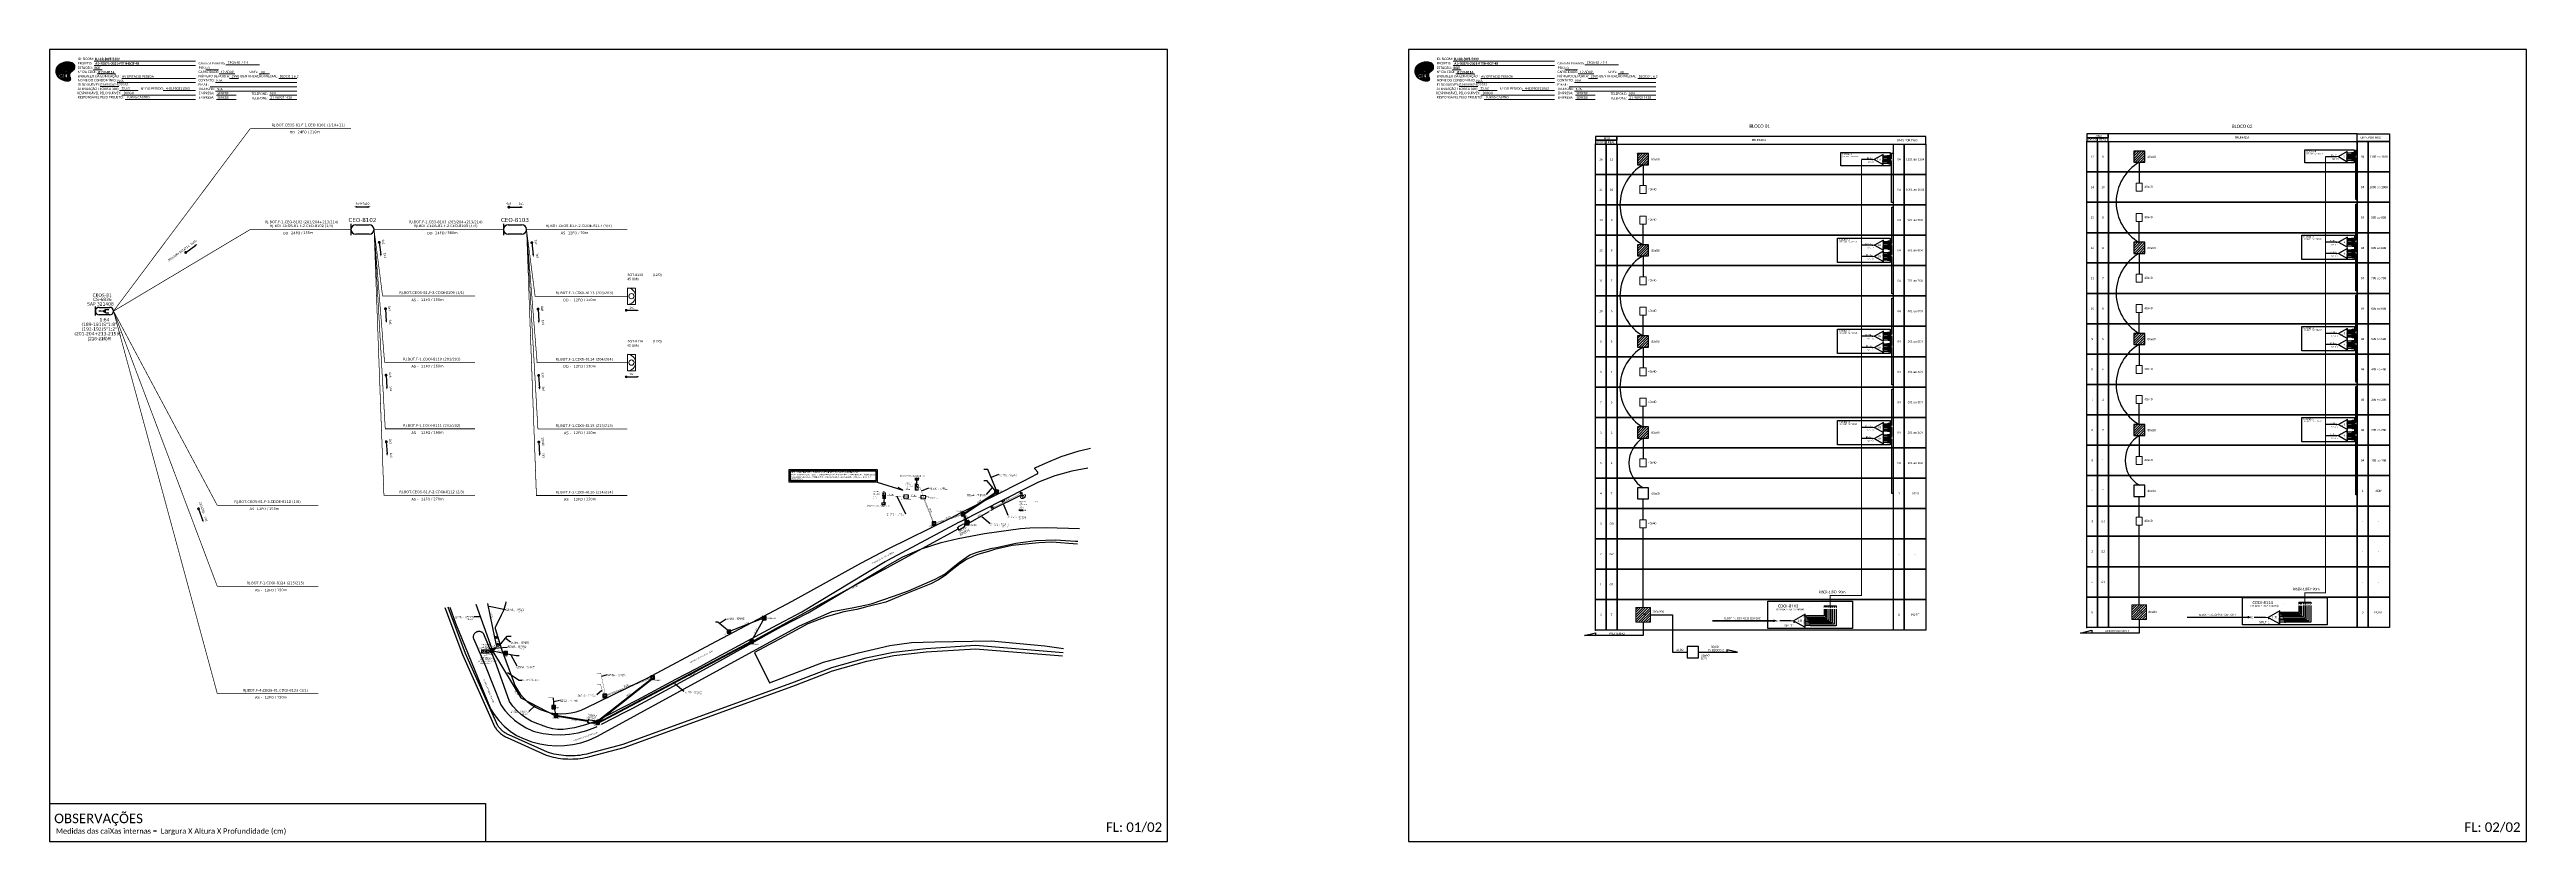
# Paper-space layout 'CDOI-8113-8114' of a CAD drawing. Extents: x 0 to 1858, y 0 to 594.
# The model-space entities are those that its viewports show. They can reach past a viewport. Long polylines and large blocks are cut down to what shows.
import ezdxf
from ezdxf.enums import TextEntityAlignment as Align

# ---------------------------------------------------------------- set-up
doc = ezdxf.new("R2010")
doc.units = 0
doc.linetypes.add('PHANTOM2', pattern=[1.25, 0.625, -0.125, 0.125, -0.125, 0.125, -0.125])
for name, color, linetype in [('10.0-Cartográfico', 252, 'Continuous'), ('10.1-Caixas Subterrâneas', 5, 'Continuous'), ('10.4-Postes', 1, 'Continuous'), ('20.4-CEOS', 1, 'Continuous'), ('20.5-CEO', 1, 'Continuous'), ('CAP a instalar', 1, 'Continuous'), ('CD a instalar', 1, 'Continuous'), ('celulas gpon', 7, 'Continuous'), ('label_cabos', 7, 'Continuous'), ('Legenda', 1, 'Continuous'), ('MUB_SEGMENTO', 7, 'Continuous'), ('SETA', 7, 'Continuous'), ('Subida Lateral', 5, 'Continuous'), ('surveys', 7, 'Continuous'), ('surveys legendas', 7, 'Continuous'), ('UNIFILAR', 7, 'Continuous')]:
    doc.layers.add(name, color=color, linetype=linetype)
for name, color, linetype, lineweight in [("20.0-LEGENDA DOS CDO'S", 1, 'Continuous', 0), ('20.1-CDO_INTERIOR', 1, 'Continuous', 0), ('20.2-CDO_POSTE', 1, 'Continuous', 5), ('20.6-CORDOALHA_SUPORTE', 7, 'Continuous', 25), ('40.1-ETIQUETAS', 1, 'Continuous', 20), ('CORDOALHA_SUPORTE', 7, 'Continuous', 25)]:
    doc.layers.add(name, color=color, linetype=linetype, lineweight=lineweight)
doc.layers.add('DROP DE CLIENTE', color=140, linetype='Continuous', plot=False)
doc.layers.add('EXTRA', color=50, linetype='Continuous', plot=False)
doc.styles.add('ARIAL', font='arial.ttf')
doc.styles.add('DIGICADE', font='arial.ttf')
doc.styles.add('ROMANS', font='romans')
doc.styles.add('siredit', font='verdana.ttf')
doc.styles.get("Standard").update_dxf_attribs({"font": 'arial.ttf'})
doc.styles.add('WMF-Calibri0', font='calibri.ttf')
doc.styles.add('WMF-Calibri1', font='calibrib.ttf')
doc.linetypes.add('FENCELINE1', pattern='A,0.25,-0.1,[133,ltypeshp.shx,S=0.1,R=0,X=-0.1,Y=0],-0.1,1', length=1.45)
doc.dimstyles.new('CC', dxfattribs={"dimtxt": 1, "dimasz": 2, "dimexe": 0.18, "dimexo": 0.0625, "dimgap": 0.09, "dimtad": 0, "dimdec": 0, "dimrnd": 1, "dimzin": 0, "dimdsep": 46, "dimtxsty": 'siredit', "dimblk": 'NONE', "dimcen": 0, "dimse1": 1, "dimse2": 1, "dimsd1": 1, "dimsd2": 1, "dimclrt": 7, "dimadec": 0, "dimazin": 0, "dimtfac": 1, "dimtdec": 0, "dimtofl": 0, "dimtmove": 0, "dimatfit": 3, "dimfxl": 0, "dimtolj": 1, "dimtzin": 0, "dimarcsym": 0})
doc.dimstyles.new('ISO-25', dxfattribs={"dimtxt": 2.5, "dimasz": 2.5, "dimexe": 1.25, "dimexo": 0.625, "dimtad": 1, "dimtxsty": 'Standard', "dimcen": 2.5, "dimadec": 0, "dimazin": 0, "dimtfac": 1, "dimtmove": 0, "dimatfit": 3, "dimfxl": 0, "dimarcsym": 0})
pattern_1 = [(45, (180.4302, 366.2309), (-0.9370702, 0.9370702), [])]
pattern_2 = [(45, (552.6111, 368.128), (-0.9370702, 0.9370702), [])]

# ---------------------------------------------------------------- blocks, each defined once
blk = doc.blocks.new('OI')
h = blk.add_hatch(color=40)
edge = h.paths.add_edge_path()
edge.add_spline(control_points=[(4.4, -0.7), (3.9, -1), (3.3, -1.5), (2.8, -2.6), (2.9, -3.5), (3.1, -4.3), (3.3, -4.9), (3.4, -5.4), (3.4, -5.9), (3.2, -6.4), (2.5, -6.6), (1.7, -6.6), (0.6, -6.7), (-0.6, -6.4), (-1.6, -6.1), (-2.8, -5.6), (-3.9, -4.8), (-4.9, -3.7), (-5.3, -2.6), (-5.6, -1.9), (-5.8, -1), (-5.7, 0.5), (-5.1, 2), (-4.1, 3), (-3.3, 3.6), (-2.4, 4.2), (-1.4, 4.4), (-0.6, 4.7), (0.8, 4.9), (2.2, 5), (3.8, 4.6), (4.7, 4.2), (5.4, 3.7), (5.8, 3), (6, 2.2), (6, 1.5), (5.7, 0.6), (5.3, 0.1), (4.9, -0.4), (4.5, -0.6), (4.4, -0.7)], knot_values=[0, 0, 0, 0, 1.60434, 2.417191, 3.427595, 4.282808, 4.776746, 5.304182, 5.888771, 6.258406, 6.858137, 7.79129, 8.986195, 10.124242, 11.187857, 12.242908, 13.953784, 15.414161, 16.515391, 17.349188, 17.675853, 19.552021, 21.515531, 22.568638, 23.63245, 24.621084, 25.782718, 26.745347, 27.142653, 29.870543, 31.004649, 31.921532, 32.709589, 33.801391, 34.042471, 35.192333, 35.971461, 36.628871, 37.254359, 37.836911, 37.836911, 37.836911, 37.836911], degree=3, periodic=0)
h.paths.add_polyline_path([(1.1, -0.9, -1), (0, -0.9, -1)], flags=16)
edge = h.paths.add_edge_path(flags=16)
edge.add_ellipse((0.6, -3.6), major_axis=(-0.02, 1.71), ratio=0.361305, start_angle=0, end_angle=360)
h.paths.add_polyline_path([(-0.4, -3.6, -1), (-3.8, -3.6, -1)], flags=16)
edge = h.paths.add_edge_path(flags=0)
edge.add_ellipse((-2.1, -3.6), major_axis=(0, 0.885), ratio=0.758294, start_angle=0, end_angle=360)
at = {"color": 40}
for centre, radius in [((-2.1, -3.6), 1.72), ((0.5, -0.9), 0.587)]:
    blk.add_circle(centre, radius, dxfattribs=at)
blk.add_ellipse((-2.1, -3.6), major_axis=(0, 0.885), ratio=0.758294, start_param=-3.141592653589792, end_param=3.141592653589792, dxfattribs=at)
blk.add_ellipse((0.6, -3.6), major_axis=(-0.02, 1.71), ratio=0.361305, dxfattribs=at)
at = {"color": 40, "start_tangent": (-0.800898, -0.598801), "end_tangent": (-0.800898, -0.598801)}
blk.add_spline([(4.4, -0.7), (3.2, -1.8), (2.9, -2.5), (2.9, -3.5), (3.1, -4.4), (3.3, -4.8), (3.4, -5.4), (3.4, -6), (3.2, -6.3), (2.7, -6.5), (1.7, -6.6), (0.5, -6.6), (-0.6, -6.4), (-1.6, -6.1), (-2.6, -5.7), (-3.9, -4.7), (-4.9, -3.6), (-5.4, -2.6), (-5.6, -1.8), (-5.7, -1.5), (-5.6, 0.4), (-4.8, 2.2), (-4.1, 3), (-3.3, 3.6), (-2.4, 4.1), (-1.3, 4.5), (-0.4, 4.7), (0, 4.8), (2.7, 4.8), (3.8, 4.5), (4.7, 4.2), (5.3, 3.7), (5.9, 2.7), (5.9, 2.5), (5.9, 1.3), (5.7, 0.6), (5.3, 0.1), (4.8, -0.4), (4.4, -0.7)], degree=3, dxfattribs=at)
blk = doc.blocks.new('CARIMBO')
at = {"color": 7, "lineweight": 0}
for points in [[(35.7, -16.8), (111.6, -16.8)], [(134.5, -16.3), (159.6, -16.3)], [(35.1, -20.1), (41.7, -20.1)], [(37.8, -23.1), (51.8, -23.1)], [(40.1, -32.5), (54.1, -32.5)], [(53, -29.5), (111.6, -29.5)], [(54.7, -35.5), (68.6, -35.5)], [(56.4, -26.4), (111.6, -26.4)], [(119.4, -20), (128.9, -20)], [(122.6, -32.7), (187.8, -32.7)], [(126.6, -29.5), (187.8, -29.5)], [(126.8, -36), (187.8, -36)], [(129.5, -23.1), (141.1, -23.1)], [(137.1, -26.4), (144, -26.4)], [(159.4, -23.1), (167.1, -23.1)], [(174.2, -26.4), (187.8, -26.4)], [(56.4, -39.1), (111.6, -39.1)], [(58.9, -42.3), (111.6, -42.3)], [(127.5, -39.1), (142.3, -39.1)], [(127.5, -42.3), (142.3, -42.3)], [(167.1, -39.1), (187.8, -39.1)], [(167.1, -42.3), (187.8, -42.3)]]:
    blk.add_lwpolyline(points, dxfattribs=at)
at = {"color": 7, "xscale": 1.213923925163967, "yscale": 1.213923925163967, "zscale": 1.213923925163967, "rotation": 0.1532896023949059}
blk.add_blockref('OI', (13.9, -20.2), dxfattribs=at)
at = {"color": 7, "lineweight": 0, "style": 'WMF-Calibri0'}
for s, height, p in [('PROJETO:', 1.79, (23.3, -16)), ('ESTAÇÃO:', 1.79, (23.3, -19.3)), ('Caixa de Emenda:', 1.793, (114, -16)), ('PISO:', 1.79, (114.1, -19.3)), ('RESPONSÁVEL PELO SURVEY:', 1.793, (23, -38.3)), ('ATENUAÇÃO TEÓRICA (dB):', 1.793, (23.3, -35.1)), ('Nº DA CDOI:', 1.793, (23.3, -22.4)), ('ENDEREÇO DA EDIFICAÇÃO :', 1.793, (23.3, -25.6)), ('NOME DO CONDOMÍNIO:', 1.793, (23.3, -28.7)), ('ID DO SURVEY:', 1.793, (23.3, -32)), ('CAPACIDADE:', 1.793, (113.9, -22.4)), ('CONTATO:', 1.79, (113.9, -28.7)), ('NÚMERO DE PORTA:', 1.793, (113.9, -25.6)), ('EMAIL:', 1.79, (113.9, -32)), ('TELEFONE:', 1.79, (114.1, -35.1)), ('EMPRESA:', 1.79, (114.1, -38.3)), ('IDENTIFICAÇÃO PREDIAL:', 1.793, (145, -25.6)), ("UM's:", 1.79, (152.2, -22.4)), ('TELEFONE:', 1.79, (153.7, -38.8)), ('RESPONSÁVEL PELO PROJETO:', 1.793, (23.3, -41.4)), ('EMPRESA:', 1.79, (114.1, -41.6)), ('TELEFONE:', 1.79, (153.7, -42.1))]:
    blk.add_text(s, height=height, dxfattribs=at).set_placement(p)
at = {"color": 7, "lineweight": 0, "flags": 8}
for tag, p, style in [('EST', (35.9, -19.4), 'WMF-Calibri1'), ('PROJ', (36.5, -16.1), 'WMF-Calibri1'), ('PISO_PTR', (120.8, -19.4), 'WMF-Calibri0'), ('CEOS-XX', (135.9, -15.5), 'WMF-Calibri0'), ('_ID_', (40.4, -31.9), 'WMF-Calibri0'), ('NOME_DO_COND.', (53.2, -29), 'WMF-Calibri0'), ('O_POTEN', (56.1, -34.7), 'WMF-Calibri0'), ('LOGRADOURO', (56.6, -25.9), 'WMF-Calibri0'), ('RES_SURVEY', (57.8, -38.2), 'WMF-Calibri0'), ('EMAIL', (123.3, -32.1), 'WMF-Calibri0'), ('NOME_DO_CONTATO', (127.3, -28.9), 'WMF-Calibri0'), ('TELEFONE', (127.5, -35.4), 'WMF-Calibri0'), ('EMP_RESP_SURVEY', (128.2, -38.5), 'WMF-Calibri0'), ('CAPAC.', (130.7, -22.5), 'WMF-Calibri0'), ('N°', (138.8, -25.8), 'WMF-Calibri0'), ("UC'S", (160.8, -22.5), 'WMF-Calibri0'), ('CONT_RESP_SURVEY', (167.8, -38.5), 'WMF-Calibri0'), ('N°PREDIO', (174.9, -25.8), 'WMF-Calibri0'), ('RES_PROJ', (60.3, -41.5), 'WMF-Calibri0'), ('EMP_RESP_PROJ', (128.2, -41.7), 'WMF-Calibri0'), ('CONT_RESP_PROJ', (167.8, -41.7), 'WMF-Calibri0')]:
    blk.add_attdef(tag, p, '', height=1.79, dxfattribs=dict(at, style=style))
at = {"color": 7, "lineweight": 0, "style": 'WMF-Calibri1', "flags": 8}
blk.add_attdef("N° CDO'S", text='', height=1.79, dxfattribs=at).set_placement((44.8, -22.7), align=Align.CENTER)
blk = doc.blocks.new('SPLT_1-8_SC-APC')
at = {"color": 1, "lineweight": 0}
blk.add_lwpolyline([(-17, -7.5), (-19.3, -7.5)], dxfattribs=at)
at = {"color": 1}
blk.add_lwpolyline([(-7.4, -2.1), (-17, -7.5), (-7.4, -13), (-7.4, -2.1)], dxfattribs=at)
at = {"color": 3, "lineweight": 0}
for points in [[(-3, -3.5), (-7.4, -3.5)], [(-7.4, -4.7), (-3, -4.7)], [(-7.4, -5.8), (-3, -5.8)], [(-7.4, -7), (-3, -7)], [(-7.4, -8.1), (-3, -8.1)], [(-7.4, -9.3), (-3, -9.3)], [(-7.4, -10.4), (-3, -10.4)], [(-7.4, -11.6), (-3, -11.6)], [(-2.4, -3), (-2.4, -4)], [(-2.4, -3), (0, -3)], [(-2.4, -4), (0, -4)], [(-2.4, -4.2), (-2.4, -5.2)], [(-2.4, -4.2), (0, -4.2)], [(-2.4, -5.2), (0, -5.2)], [(-2.4, -5.3), (-2.4, -6.3)], [(-2.4, -5.3), (0, -5.3)], [(-2.4, -6.3), (0, -6.3)], [(-2.4, -6.5), (-2.4, -7.5)], [(-2.4, -6.5), (0, -6.5)], [(-2.4, -7.5), (0, -7.5)], [(-2.4, -7.6), (-2.4, -8.6)], [(-2.4, -7.6), (0, -7.6)], [(-2.4, -8.6), (0, -8.6)], [(-2.4, -8.8), (-2.4, -9.8)], [(-2.4, -8.8), (0, -8.8)], [(-2.4, -9.8), (0, -9.8)], [(-2.4, -9.9), (-2.4, -10.9)], [(-2.4, -9.9), (0, -9.9)], [(-2.4, -10.9), (0, -10.9)], [(-2.4, -11.1), (-2.4, -12.1)], [(-2.4, -11.1), (0, -11.1)], [(-2.4, -12.1), (0, -12.1)]]:
    blk.add_lwpolyline(points, dxfattribs=at)
for points in [[(-3, -3.2), (-2.4, -3.2), (-2.4, -3.8), (-3, -3.8)], [(-3, -4.4), (-2.4, -4.4), (-2.4, -5), (-3, -5)], [(-3, -5.5), (-2.4, -5.5), (-2.4, -6.1), (-3, -6.1)], [(-3, -6.7), (-2.4, -6.7), (-2.4, -7.3), (-3, -7.3)], [(-3, -7.8), (-2.4, -7.8), (-2.4, -8.4), (-3, -8.4)], [(-3, -9), (-2.4, -9), (-2.4, -9.6), (-3, -9.6)], [(-3, -10.1), (-2.4, -10.1), (-2.4, -10.7), (-3, -10.7)], [(-3, -11.3), (-2.4, -11.3), (-2.4, -11.9), (-3, -11.9)]]:
    blk.add_lwpolyline(points, close=True, dxfattribs=at)
at = {"color": 1, "style": 'ARIAL'}
for s, height, p in [('1:8', 2, (-13.9, -8.4)), ('S1', 0.75, (-8.7, -3.8)), ('S2', 0.75, (-8.7, -5)), ('S3', 0.75, (-8.7, -6.2)), ('S4', 0.75, (-8.7, -7.4)), ('S5', 0.75, (-8.7, -8.6)), ('S6', 0.75, (-8.7, -9.7)), ('S7', 0.75, (-8.7, -10.8)), ('S8', 0.75, (-8.7, -11.9))]:
    blk.add_text(s, height=height, dxfattribs=at).set_placement(p)
blk = doc.blocks.new('CEOS_RP_CT_DRT')
at = {"layer": '20.4-CEOS', "color": 0}
for p, q in [((-4.54, 1.19), (-1.19, 1.19)), ((-1.19, -1.19), (-4.54, -1.19))]:
    blk.add_line(p, q, dxfattribs=at)
for points in [[(-5.73, -1.43), (-5.73, 1.44)], [(-3.79, 0), (-4.59, 0)], [(-2.47, 0.48), (-1.45, 0.48)], [(-2.47, -0.52), (-1.45, -0.52)]]:
    blk.add_lwpolyline(points, dxfattribs=at)
blk.add_lwpolyline([(-3.79, 0, 0, 1.47, 0), (-2.41, 0, 1.47, 1.47, 0)], format="xyseb", dxfattribs=at)
for centre, start, end in [((-4.54, 0), 90, 270), ((-1.19, 0), 270, 90)]:
    blk.add_arc(centre, 1.19, start, end, dxfattribs=at)
at = {"layer": '20.4-CEOS', "color": 7, "style": 'siredit'}
for tag, p in [('Nº_DA_CEOS', (-2.86, 5.6)), ('LOCAL', (-2.86, 4.24)), ('SAP', (-2.86, 2.78)), ('RACIO_SPLITAGEM', (-2.86, -1.88)), ('FIBRAS_SPLITTER', (-2.86, -3.58)), ('RESERVA_FINAIS', (-2.86, -6.39)), ('FIBRAS_TOP_C', (-2.86, -5.08))]:
    blk.add_attdef(tag, text='', height=1.01, dxfattribs=at).set_placement(p, align=Align.TOP_CENTER)
blk = doc.blocks.new('ETIQUETA_RS5F')
at = {"layer": '40.1-ETIQUETAS', "color": 0, "style": 'siredit'}
blk.add_text('/', height=1.5, dxfattribs=at).set_placement((1.6, -2), align=Align.MIDDLE_RIGHT)
for tag, p in [('ETIQUETA_R_SECUNDARIA', (1.2, 2.1)), ('ETIQUETA_R_PRIMARIA', (1.2, 4.1)), ('F_ATIVAS/F_MORTAS', (1.1, -4.2))]:
    blk.add_attdef(tag, text='', height=1.5, dxfattribs=at).set_placement(p, align=Align.MIDDLE_CENTER)
for tag, p in [('TIPO_CABO', (-6.6, -2.1)), ('CAP_CABO', (0.4, -2.1))]:
    blk.add_attdef(tag, text='', height=1.5, dxfattribs=at).set_placement(p, align=Align.MIDDLE_RIGHT)
for tag, p in [('FUSÃO_1', (0.8, -8.4)), ('FUSÃO_2', (0.8, -10.6)), ('FUSÃO_3', (0.8, -12.9)), ('FUSÃO_4', (0.8, -15.1)), ('FUSÃO_5', (0.8, -17.2))]:
    blk.add_attdef(tag, text='', height=1.5, dxfattribs=at).set_placement(p, align=Align.CENTER)
blk.add_attdef('METROS', text='', height=1.5, dxfattribs=at).set_placement((2.1, -2), align=Align.MIDDLE_LEFT)
blk = doc.blocks.new('CDOI_INT')
at = {"layer": '20.1-CDO_INTERIOR', "color": 0, "lineweight": 18}
blk.add_lwpolyline([(4.2, -4.2), (4.2, 4.2), (0, 4.2), (0, -4.2)], close=True, dxfattribs=at)
blk.add_circle((2.1, 0), 1.36, dxfattribs=at)
blk.add_arc((0, 0), 4.25, 270, 90, dxfattribs=at)
at = {"layer": "20.0-LEGENDA DOS CDO'S", "color": 0, "style": 'ARIAL'}
for tag, p in [('CDO_N', (-0.1, 10.4)), ('SURVEY', (-0.1, 8.2)), ('SAP', (-0.1, 6.2)), ('SPLITER_1', (21.2, 10.4)), ('SPLITER_2', (21.2, 8.7)), ('1:XX', (5.9, -2.2)), ('UMS', (5.9, -4.2))]:
    blk.add_attdef(tag, p, '', height=1.36, dxfattribs=at)
blk.add_attdef('FIBRAS_UTILIZADAS', text='', height=1.36, dxfattribs=at).set_placement((15.3, 10.4), align=Align.CENTER)
blk = doc.blocks.new('SAN')
at = {"layer": 'SETA'}
blk.add_lwpolyline([(-2.6, 0), (6, 0)], dxfattribs=at)
for points in [[(-2.1, -0.7), (-3.9, 0), (-2.1, 0.7)], [(5.3, 0.7), (7.2, 0), (5.3, -0.7)]]:
    blk.add_solid(points, dxfattribs=at)
blk = doc.blocks.new('SURVEY_SURVEY')
for p, q in [((0, 0.000015), (-0.000015, 0.000011)), ((-0.000015, 0.000011), (-0.00001, 0.000011)), ((-0.00001, 0), (-0.00001, 0.000011)), ((0.00001, 0), (-0.00001, 0)), ((0, 0.000015), (0.000015, 0.000011)), ((0.00001, 0.000016), (0.000012, 0.000016)), ((0.00001, 0.000012), (0.00001, 0.000016)), ((0.000015, 0.000011), (0.00001, 0.000011)), ((0.00001, 0.000011), (0.00001, 0)), ((0.000012, 0.000016), (0.000012, 0.000012))]:
    blk.add_line(p, q)
blk = doc.blocks.new('CDOI_CT_ESQ')
at = {"layer": '20.1-CDO_INTERIOR', "color": 0, "lineweight": 18}
blk.add_lwpolyline([(-2.1, -2.1), (-2.1, 2.1), (0, 2.1), (0, -2.1)], close=True, dxfattribs=at)
blk.add_circle((-1.1, 0), 0.68, dxfattribs=at)
blk.add_arc((0, 0), 2.13, 90.0276, 270.0276, dxfattribs=at)
at = {"layer": "20.0-LEGENDA DOS CDO'S", "color": 0, "style": 'ARIAL'}
for tag, p in [('SURVEY', (-9.3, 1.6)), ('SAP', (-9.3, 0.6)), ('CDO_N', (-9.3, 2.7)), ('1:XX', (-9.3, -1.1)), ('UMS', (-9.3, -2.1))]:
    blk.add_attdef(tag, p, '', height=0.68, rotation=359.9724, dxfattribs=at)
blk.add_attdef('FIBRAS_UTILIZADAS', text='', height=0.68, rotation=359.9724, dxfattribs=at).set_placement((-1.6, 2.7), align=Align.CENTER)
blk = doc.blocks.new('_None')
blk = doc.blocks.new('LEGENDA DOS CABOS')
at = {"layer": 'EXTRA', "color": 0, "style": 'siredit'}
for tag, p in [('ID', (4.6, 1)), ('XX', (9, 1))]:
    blk.add_attdef(tag, text='', height=0.48, rotation=359.69, dxfattribs=at).set_placement(p, align=Align.MIDDLE_CENTER)
at = {"layer": 'Legenda', "color": 0, "style": 'siredit'}
for tag, p in [('TIPO_CABO', (1.3, 0)), ('CABO', (4.7, -0.1)), ('/', (6.8, -0.1)), ('METROS', (10, -0.1))]:
    blk.add_attdef(tag, text='', height=0.8, rotation=359.69, dxfattribs=at).set_placement(p, align=Align.MIDDLE_CENTER)
blk = doc.blocks.new('CDOE_CT_POST_DESENHO')
at = {"color": 0}
blk.add_line((2.1, 0.4), (-2.1, 0.4), dxfattribs=at)
for centre, radius in [((0, 1.4), 0.733), ((0, 0), 0.393)]:
    blk.add_circle(centre, radius, dxfattribs=at)
blk.add_arc((0, 0.4), 2.12, 0, 180, dxfattribs=at)
blk = doc.blocks.new('Inst CDOE-8 CAIXA DIST OPT CDOE 48F_8D C_SPL OPTAP')
at = {"layer": "20.0-LEGENDA DOS CDO'S", "color": 0, "style": 'ARIAL'}
for tag, p, height in [('1:XX', (0, 1.7), 0.8), ('FID', (0.1, 5.2), 0.8), ('CORDOALHA', (0.1, 4), 0.8), ('SAP', (0.1, 3), 0.8), ('UMS', (0.1, 0.2), 1)]:
    blk.add_attdef(tag, p, '', height=height, rotation=0.118, dxfattribs=at)
at = {"layer": "20.0-LEGENDA DOS CDO'S", "color": 0}
for tag, p, style, flags in [('ID_ATIVIDADE', (0.1, 6.5), 'ARIAL', 3), ('FATOR', (7.9, 6.5), 'ARIAL', 1), ('QTDE', (0.2, -1), 'DIGICADE', 3)]:
    blk.add_attdef(tag, p, '', height=0.8, rotation=0.118, dxfattribs=dict(at, style=style, flags=flags))
at = {"layer": "20.0-LEGENDA DOS CDO'S", "color": 0, "style": 'ARIAL'}
blk.add_attdef('FIBRAS_UTILIZADAS', text='', height=0.8, rotation=0.118, dxfattribs=at).set_placement((13.5, 5.3), align=Align.CENTER)
blk = doc.blocks.new('Teste  FTTH')
at = {"color": 0, "lineweight": 0, "style": 'ROMANS'}
for tag, p in [('TESTE', (-2.3, -0.3)), ('QTDE', (0.2, -0.3))]:
    blk.add_attdef(tag, p, '', height=0.48, dxfattribs=at)
for tag, p, flags in [('FID', (-2.2, -1.3), 1), ('FATOR', (-2.2, -2), 3), ('ID_ATIVIDADE', (-2.2, -2.7), 3)]:
    blk.add_attdef(tag, p, '', height=0.48, dxfattribs=dict(at, flags=flags))
blk = doc.blocks.new('*U95')
at = {"layer": '20.4-CEOS', "color": 7, "style": 'siredit'}
for tag, p in [('FIBRAS_SPLITTER', (0, 0)), ('FIBRAS_TOP_C', (0, -4.1)), ('RESERVA_FINAIS', (0, -5.5))]:
    blk.add_attdef(tag, p, '', height=1.01, dxfattribs=at)
for tag, p, flags in [('ID_ATIVIDADE', (0, -6.8), 3), ('FATOR', (0, -8.1), 1), ('QTDE', (0, -9.4), 1), ('FID', (0, -10.7), 1)]:
    blk.add_attdef(tag, p, '', height=1.01, dxfattribs=dict(at, flags=flags))
blk = doc.blocks.new('*U97')
at = {"layer": '20.4-CEOS', "color": 7, "style": 'siredit'}
blk.add_attdef('FIBRAS_SPLITTER', (0, 0), '', height=1.01, dxfattribs=at)
for tag, p, flags in [('ID_ATIVIDADE', (0, -1.5), 3), ('FATOR', (0, -2.8), 1), ('QTDE', (0, -4.1), 1), ('FID', (0, -5.4), 1)]:
    blk.add_attdef(tag, p, '', height=1.01, dxfattribs=dict(at, flags=flags))
blk = doc.blocks.new('*X65')
at = {"color": 0, "linetype": 'Continuous'}
for p, q in [((-1.25, 0.34099), (-0.49099, 1.1)), ((-1.25, 0.517767), (-0.667767, 1.1)), ((-1.25, 0.694544), (-0.844544, 1.1)), ((-1.25, 0.87132), (-1.02132, 1.1)), ((-1.25, 1.048097), (-1.198097, 1.1)), ((-1.25, 0.164214), (-0.8035, 0.610714)), ((-1.25, -0.012563), (-0.8035, 0.433937)), ((-1.25, -0.18934), (-0.8035, 0.25716)), ((-1.25, -0.366117), (-0.8035, 0.080383)), ((-0.789214, 0.625), (-0.314214, 1.1)), ((-0.612437, 0.625), (-0.137437, 1.1)), ((-0.43566, 0.625), (0.03934, 1.1)), ((-0.258883, 0.625), (0.216117, 1.1)), ((-0.082107, 0.625), (0.392893, 1.1)), ((0.09467, 0.625), (0.56967, 1.1)), ((0.271447, 0.625), (0.746447, 1.1)), ((0.448223, 0.625), (0.923223, 1.1)), ((0.625, 0.625), (1.1, 1.1)), ((0.801777, 0.625), (1.25, 1.073223)), ((0.8035, 0.449947), (1.25, 0.896447)), ((0.8035, 0.27317), (1.25, 0.71967)), ((0.8035, 0.096393), (1.25, 0.542893)), ((0.8035, -0.080383), (1.25, 0.366117)), ((0.8035, -0.25716), (1.25, 0.18934)), ((0.8035, -0.433937), (1.25, 0.012563)), ((-1.25, -0.542893), (-0.8035, -0.096393)), ((-1.25, -0.71967), (-0.8035, -0.27317)), ((-1.25, -0.896447), (-0.8035, -0.449947)), ((-1.25, -1.073223), (-0.801777, -0.625)), ((-1.1, -1.1), (-0.625, -0.625)), ((-0.923223, -1.1), (-0.448223, -0.625)), ((-0.746447, -1.1), (-0.271447, -0.625)), ((-0.56967, -1.1), (-0.09467, -0.625)), ((-0.392893, -1.1), (0.082107, -0.625)), ((-0.216117, -1.1), (0.258883, -0.625)), ((-0.03934, -1.1), (0.43566, -0.625)), ((0.137437, -1.1), (0.612437, -0.625)), ((0.314214, -1.1), (0.789214, -0.625)), ((0.49099, -1.1), (1.25, -0.34099)), ((0.667767, -1.1), (1.25, -0.517767)), ((0.8035, -0.610714), (1.25, -0.164214)), ((0.844544, -1.1), (1.25, -0.694544)), ((1.02132, -1.1), (1.25, -0.87132)), ((1.198097, -1.1), (1.25, -1.048097))]:
    blk.add_line(p, q, dxfattribs=at)
blk = doc.blocks.new('MANHOLE_MQ')
at = {"color": 0, "linetype": 'Continuous'}
for p, q in [((0.0000062, 0.0000057), (-0.0000063, 0.0000057)), ((-0.0000063, 0.0000057), (-0.0000063, -0.0000053)), ((-0.000004, 0.0000033), (0.000004, 0.0000033)), ((-0.000004, -0.0000029), (-0.000004, 0.0000033)), ((0.000004, 0.0000033), (0.000004, -0.0000029)), ((0.0000062, -0.0000053), (0.0000062, 0.0000057)), ((-0.0000063, -0.0000053), (0.0000062, -0.0000053)), ((0.000004, -0.0000029), (-0.000004, -0.0000029)), ((0.000004, -0.0000029), (0.000004, -0.0000029))]:
    blk.add_line(p, q, dxfattribs=at)
at = {"color": 0, "linetype": 'Continuous', "xscale": 5e-06, "yscale": 5e-06, "zscale": 1e-05}
blk.add_blockref('*X65', (0, 0.0000002), dxfattribs=at)
blk = doc.blocks.new('Inst CORD ALUMINIO 4.8 MM 3F(sem recursos)')
at = {"layer": '20.6-CORDOALHA_SUPORTE', "color": 0, "lineweight": 0, "style": 'ROMANS'}
for tag, p, flags in [('FATOR', (-5.2, -4.4), 3), ('ID_ATIVIDADE', (-5.2, -6.7), 3), ('FID', (-5.2, -8.9), 1)]:
    blk.add_attdef(tag, p, '', height=1, dxfattribs=dict(at, flags=flags))
blk.add_attdef('LANCE', text='', height=1, dxfattribs=at).set_placement((-0.5, -2.2), align=Align.RIGHT)
at = {"layer": '20.6-CORDOALHA_SUPORTE', "color": 0, "style": 'siredit'}
blk.add_attdef('QTDE', (-0.5, -2.2), '', height=1, rotation=359.69, dxfattribs=at)
blk = doc.blocks.new('Inst CB DT OCUP CFOA-SM-ASU-120-S-12')
at = {"layer": 'label_cabos', "color": 0, "style": 'siredit'}
for tag, flags, p in [('ID_ATIVIDADE', 3, (1.3, 2.7)), ('FATOR', 1, (11.6, 2.6))]:
    blk.add_attdef(tag, text='', height=1, rotation=359.69, dxfattribs=dict(at, flags=flags)).set_placement(p, align=Align.MIDDLE_CENTER)
for tag, p in [('TIPO_CABO', (1.3, 0)), ('DESTINO_CABO', (3.1, 1.3)), ('CABO', (4.7, -0.1)), ('/', (7.7, -0.1)), ('LANCE', (10.9, 0)), ('TIPO_CABO', (13.1, 1.2)), ('UND', (16, 0)), ('FID', (13.1, -1.4))]:
    blk.add_attdef(tag, text='', height=1, rotation=359.69, dxfattribs=at).set_placement(p, align=Align.MIDDLE_CENTER)
blk.add_attdef('QTDE', (12.4, -0.5), '', height=1, rotation=359.69, dxfattribs=at)
blk = doc.blocks.new('Inst CB AS CFOA-SM-ASU-120-S-12')
at = {"layer": 'label_cabos', "color": 0, "style": 'siredit'}
for tag, flags, p in [('ID_ATIVIDADE', 3, (1.3, 2.7)), ('FATOR', 1, (11.6, 2.6))]:
    blk.add_attdef(tag, text='', height=1, rotation=359.69, dxfattribs=dict(at, flags=flags)).set_placement(p, align=Align.MIDDLE_CENTER)
for tag, p in [('TIPO_CABO', (1.3, 0)), ('DESTINO_CABO', (3.1, 1.3)), ('CABO', (4.7, -0.1)), ('/', (7.7, -0.1)), ('LANCE', (10.8, 0)), ('TIPO_CABO', (13.1, 1.2)), ('UND', (16, 0)), ('FID', (13.1, -1.4))]:
    blk.add_attdef(tag, text='', height=1, rotation=359.69, dxfattribs=at).set_placement(p, align=Align.MIDDLE_CENTER)
blk.add_attdef('QTDE', (12.4, -0.5), '', height=1, rotation=359.69, dxfattribs=at)
blk = doc.blocks.new('Inst CB DT OCUP CFOA-SM-DD-G-24')
at = {"layer": 'label_cabos', "color": 0, "style": 'siredit'}
for tag, flags, p in [('ID_ATIVIDADE', 3, (1.3, 2.7)), ('FATOR', 1, (11.6, 2.6))]:
    blk.add_attdef(tag, text='', height=1, rotation=359.69, dxfattribs=dict(at, flags=flags)).set_placement(p, align=Align.MIDDLE_CENTER)
for tag, p in [('TIPO_CABO', (1.1, 0)), ('DESTINO_CABO', (3.1, 1.3)), ('CABO', (4.7, -0.1)), ('/', (7.7, -0.1)), ('LANCE', (10.4, 0)), ('TIPO_CABO', (13.1, 1.2)), ('UND', (16.5, 0)), ('FID', (13.6, -1.4))]:
    blk.add_attdef(tag, text='', height=1, rotation=359.69, dxfattribs=at).set_placement(p, align=Align.MIDDLE_CENTER)
blk.add_attdef('QTDE', (11.9, -0.5), '', height=1, rotation=359.69, dxfattribs=at)
blk = doc.blocks.new('Inst CB ESP CFOA-SM-ASU-120-S-12')
at = {"layer": 'label_cabos', "color": 0, "style": 'siredit'}
for tag, flags, p in [('ID_ATIVIDADE', 3, (1.3, 2.7)), ('FATOR', 1, (11.6, 2.6))]:
    blk.add_attdef(tag, text='', height=1, rotation=359.69, dxfattribs=dict(at, flags=flags)).set_placement(p, align=Align.MIDDLE_CENTER)
for tag, p in [('TIPO_CABO', (1.3, 0)), ('DESTINO_CABO', (3.1, 1.3)), ('CABO', (4.7, -0.1)), ('/', (7.7, -0.1)), ('LANCE', (10.8, 0)), ('TIPO_CABO', (13.1, 1.2)), ('UND', (16, 0)), ('FID', (13.1, -1.4))]:
    blk.add_attdef(tag, text='', height=1, rotation=359.69, dxfattribs=at).set_placement(p, align=Align.MIDDLE_CENTER)
blk.add_attdef('QTDE', (12.4, -0.5), '', height=1, rotation=359.69, dxfattribs=at)
blk = doc.blocks.new('SPLT_1-8_DIV_DIR')
h = blk.add_hatch(color=3)
h.dxf.hatch_style = 1
edge = h.paths.add_edge_path()
edge.add_arc((12.8, 4), 0.242, 0, 360)
h = blk.add_hatch(color=3)
h.dxf.hatch_style = 1
edge = h.paths.add_edge_path()
edge.add_arc((13.3, 2.9), 0.242, 0, 360)
h = blk.add_hatch(color=3)
h.dxf.hatch_style = 1
edge = h.paths.add_edge_path()
edge.add_arc((13.8, 1.7), 0.242, 0, 360)
h = blk.add_hatch(color=3)
h.dxf.hatch_style = 1
edge = h.paths.add_edge_path()
edge.add_arc((14.3, 0.6), 0.242, 0, 360)
h = blk.add_hatch(color=3)
h.dxf.hatch_style = 1
edge = h.paths.add_edge_path()
edge.add_arc((14.8, -0.6), 0.242, 0, 360)
h = blk.add_hatch(color=3)
h.dxf.hatch_style = 1
edge = h.paths.add_edge_path()
edge.add_arc((15.3, -1.7), 0.242, 0, 360)
h = blk.add_hatch(color=3)
h.dxf.hatch_style = 1
edge = h.paths.add_edge_path()
edge.add_arc((15.8, -2.9), 0.242, 0, 360)
h = blk.add_hatch(color=3)
h.dxf.hatch_style = 1
edge = h.paths.add_edge_path()
edge.add_arc((16.3, -4), 0.242, 0, 360)
at = {"color": 1, "lineweight": 0}
blk.add_lwpolyline([(2.2, 0), (0, 0)], dxfattribs=at)
at = {"color": 1}
blk.add_lwpolyline([(11.9, 5.4), (2.2, 0), (11.9, -5.4), (11.9, 5.4)], dxfattribs=at)
at = {"color": 7, "lineweight": 0}
for points in [[(12.8, 4), (11.9, 4)], [(11.9, 2.9), (13.3, 2.9)], [(11.9, 1.7), (13.8, 1.7)], [(11.9, 0.6), (14.3, 0.6)], [(11.9, -0.6), (14.8, -0.6)], [(11.9, -1.7), (15.3, -1.7)], [(11.9, -2.9), (15.8, -2.9)], [(11.9, -4), (16.3, -4)]]:
    blk.add_lwpolyline(points, dxfattribs=at)
at = {"color": 3}
for centre in [(12.8, 4), (13.3, 2.9), (13.8, 1.7), (14.3, 0.6), (14.8, -0.6), (15.3, -1.7), (15.8, -2.9), (16.3, -4)]:
    blk.add_circle(centre, 0.242, dxfattribs=at)
at = {"color": 1, "style": 'ARIAL'}
for s, height, p in [('1:8', 2, (5.3, -0.9)), ('S1', 0.75, (10.5, 3.8)), ('S2', 0.75, (10.5, 2.6)), ('S3', 0.75, (10.5, 1.4)), ('S4', 0.75, (10.5, 0.2)), ('S5', 0.75, (10.5, -1)), ('S6', 0.75, (10.5, -2.1)), ('S7', 0.75, (10.5, -3.2)), ('S8', 0.75, (10.5, -4.4))]:
    blk.add_text(s, height=height, dxfattribs=at).set_placement(p)

msp = doc.modelspace()

# ---------------------------------------------------------------- hatches: boundary and pattern name
h = msp.add_hatch()
h.set_pattern_fill('ANSI31', color=1, scale=0.417391)
h.set_pattern_definition(pattern_1)
h.paths.add_polyline_path([(965.7, 1212.5), (974, 1212.5), (974, 1220.9), (965.7, 1220.9)])
h = msp.add_hatch(color=3)
h.dxf.hatch_style = 1
edge = h.paths.add_edge_path()
edge.add_arc((1141.7, 1216.5), 0.178, 0, 360)
h = msp.add_hatch()
h.set_pattern_fill('ANSI31', color=1, scale=0.417391)
h.set_pattern_definition(pattern_2)
h.paths.add_polyline_path([(1337.9, 1214.4), (1346.2, 1214.4), (1346.2, 1222.8), (1337.9, 1222.8)])
h = msp.add_hatch(color=3)
h.dxf.hatch_style = 1
edge = h.paths.add_edge_path()
edge.add_arc((1489.8, 1218.6), 0.178, 0, 360)
h = msp.add_hatch()
h.set_pattern_fill('ANSI31', color=1, scale=0.417391)
h.set_pattern_definition(pattern_1)
h.paths.add_polyline_path([(965.7, 1144.2), (974, 1144.2), (974, 1152.5), (965.7, 1152.5)])
h = msp.add_hatch(color=3)
h.dxf.hatch_style = 1
edge = h.paths.add_edge_path()
edge.add_arc((1141.9, 1152.2), 0.178, 0, 360)
h = msp.add_hatch()
h.set_pattern_fill('ANSI31', color=1, scale=0.417391)
h.set_pattern_definition(pattern_2)
h.paths.add_polyline_path([(1337.9, 1146.1), (1346.2, 1146.1), (1346.2, 1154.4), (1337.9, 1154.4)])
h = msp.add_hatch(color=3)
h.dxf.hatch_style = 1
edge = h.paths.add_edge_path()
edge.add_arc((1490, 1154.4), 0.178, 0, 360)
h = msp.add_hatch(color=3)
h.dxf.hatch_style = 1
edge = h.paths.add_edge_path()
edge.add_arc((1141.9, 1143.8), 0.178, 0, 360)
h = msp.add_hatch(color=3)
h.dxf.hatch_style = 1
edge = h.paths.add_edge_path()
edge.add_arc((1490, 1146), 0.178, 0, 360)
h = msp.add_hatch()
h.set_pattern_fill('ANSI31', color=1, scale=0.417391)
h.set_pattern_definition(pattern_1)
h.paths.add_polyline_path([(965.7, 1075.8), (974, 1075.8), (974, 1084.2), (965.7, 1084.2)])
h = msp.add_hatch(color=3)
h.dxf.hatch_style = 1
edge = h.paths.add_edge_path()
edge.add_arc((1141.9, 1083.9), 0.178, 0, 360)
h = msp.add_hatch()
h.set_pattern_fill('ANSI31', color=1, scale=0.417391)
h.set_pattern_definition(pattern_2)
h.paths.add_polyline_path([(1337.9, 1077.7), (1346.2, 1077.7), (1346.2, 1086.1), (1337.9, 1086.1)])
h = msp.add_hatch(color=3)
h.dxf.hatch_style = 1
edge = h.paths.add_edge_path()
edge.add_arc((1490, 1086.1), 0.178, 0, 360)
h = msp.add_hatch(color=3)
h.dxf.hatch_style = 1
edge = h.paths.add_edge_path()
edge.add_arc((1490, 1077.7), 0.178, 0, 360)
h = msp.add_hatch(color=3)
h.dxf.hatch_style = 1
edge = h.paths.add_edge_path()
edge.add_arc((1141.9, 1075.5), 0.178, 0, 360)
h = msp.add_hatch()
h.set_pattern_fill('ANSI31', color=1, scale=0.417391)
h.set_pattern_definition(pattern_1)
h.paths.add_polyline_path([(965.7, 1007.5), (974, 1007.5), (974, 1015.9), (965.7, 1015.9)])
h = msp.add_hatch(color=3)
h.dxf.hatch_style = 1
edge = h.paths.add_edge_path()
edge.add_arc((1141.9, 1015.6), 0.178, 0, 360)
h = msp.add_hatch(color=3)
h.dxf.hatch_style = 1
edge = h.paths.add_edge_path()
edge.add_arc((1141.9, 1007.2), 0.178, 0, 360)
h = msp.add_hatch()
h.set_pattern_fill('ANSI31', color=1, scale=0.417391)
h.set_pattern_definition(pattern_2)
h.paths.add_polyline_path([(1337.9, 1009.4), (1346.2, 1009.4), (1346.2, 1017.8), (1337.9, 1017.8)])
h = msp.add_hatch(color=3)
h.dxf.hatch_style = 1
edge = h.paths.add_edge_path()
edge.add_arc((1490, 1017.7), 0.178, 0, 360)
h = msp.add_hatch(color=3)
h.dxf.hatch_style = 1
edge = h.paths.add_edge_path()
edge.add_arc((1490, 1009.3), 0.178, 0, 360)
h = msp.add_hatch()
h.set_pattern_fill('ANSI31', color=1, scale=0.417391)
h.set_pattern_definition([(45, (531.5527, 2711.749), (-0.9370702, 0.9370702), [])])
h.paths.add_polyline_path([(975.3, 869.5), (975.3, 880.5), (964.4, 880.5), (964.4, 869.5)])
h.paths.add_polyline_path([(967.6, 874.1), (972.4, 874.1), (972.4, 876.5), (967.6, 876.5)], flags=24)
h = msp.add_hatch()
h.set_pattern_fill('ANSI31', color=1, scale=0.417391)
h.set_pattern_definition([(45, (903.7336, 2713.6461), (-0.9370702, 0.9370702), [])])
h.paths.add_polyline_path([(1347.5, 871.4), (1347.5, 882.4), (1336.5, 882.4), (1336.5, 871.4)])
h.paths.add_polyline_path([(1339.8, 876), (1344.6, 876), (1344.6, 878.4), (1339.8, 878.4)], flags=24)
h = msp.add_hatch(color=3)
h.dxf.hatch_style = 1
edge = h.paths.add_edge_path()
edge.add_arc((1436.4, 873.1), 0.285, 0, 360)
h = msp.add_hatch(color=3)
h.dxf.hatch_style = 1
edge = h.paths.add_edge_path()
edge.add_arc((1080.4, 870.5), 0.285, 0, 360)

# ---------------------------------------------------------------- linework, layer by layer
for points in [[(-89.3, 705), (749.2, 705), (749.2, 1299), (-89.3, 1299), (-89.3, 705)], [(793.9, 705), (1632.5, 705), (1632.5, 1299), (793.9, 1299), (793.9, 705)], [(942.2, 1228.1), (942.2, 1230.9)], [(950.2, 1228.1), (1181.9, 1228.1), (1181.9, 1233.8), (950.2, 1233.8), (950.2, 1233.8), (950.2, 1230.9)], [(1310.8, 1230), (1310.8, 1232.8)], [(1318.8, 1230), (1505.5, 1230), (1505.5, 1235.7), (1318.8, 1235.7), (1318.8, 1235.7), (1318.8, 1232.8)], [(1505.5, 1230), (1505.5, 1235.7)]]:
    msp.add_lwpolyline(points)
at = {"color": 7, "lineweight": 0}
for points in [[(-55.8, 1290.3), (20.2, 1290.3)], [(827.4, 1290.3), (903.4, 1290.3)], [(-4, 1268.3), (20.1, 1268.3)], [(879.2, 1268.3), (903.4, 1268.3)]]:
    msp.add_lwpolyline(points, dxfattribs=at)
for points in [[(934.1, 1230.9), (950.2, 1230.9), (950.2, 1233.8), (934.1, 1233.8)], [(934.1, 1228.1), (950.2, 1228.1), (950.2, 1230.9), (934.1, 1230.9)], [(934.2, 1228.1), (942.2, 1228.1), (942.2, 1205.3), (934.2, 1205.3)], [(942.2, 1228.1), (950.3, 1228.1), (950.3, 1205.3), (942.2, 1205.3)], [(950.3, 1228.1), (1181.9, 1228.1), (1182, 1205.3), (950.3, 1205.3)], [(1157.8, 1228.1), (1165.8, 1228.1), (1165.8, 1205.3), (1157.8, 1205.3)], [(1165.8, 1228.1), (1181.9, 1228.1), (1181.9, 1205.3), (1165.8, 1205.3)], [(1302.7, 1232.8), (1318.8, 1232.8), (1318.8, 1235.7), (1302.7, 1235.7)], [(1302.7, 1230), (1318.8, 1230), (1318.8, 1232.8), (1302.7, 1232.8)], [(1302.8, 1230), (1310.8, 1230), (1310.8, 1207.2), (1302.8, 1207.2)], [(1310.8, 1230), (1318.9, 1230), (1318.9, 1207.2), (1310.8, 1207.2)], [(1318.9, 1230), (1505.5, 1230), (1505.5, 1207.2), (1318.9, 1207.2)], [(1505.5, 1235.7), (1529.7, 1235.7), (1529.7, 1230), (1505.5, 1230)], [(1505.5, 1230), (1513.6, 1230), (1513.6, 1207.2), (1505.5, 1207.2)], [(1513.6, 1230), (1529.7, 1230), (1529.7, 1207.2), (1513.6, 1207.2)], [(934.2, 1205.3), (942.2, 1205.3), (942.2, 1182.5), (934.2, 1182.5)], [(942.2, 1205.3), (950.3, 1205.3), (950.3, 1182.5), (942.2, 1182.5)], [(950.3, 1205.3), (1182, 1205.3), (1182, 1182.5), (950.3, 1182.5)], [(1157.8, 1205.3), (1165.8, 1205.3), (1165.8, 1182.5), (1157.8, 1182.5)], [(1165.8, 1205.3), (1181.9, 1205.3), (1181.9, 1182.5), (1165.8, 1182.5)], [(1302.8, 1207.2), (1310.8, 1207.2), (1310.8, 1184.4), (1302.8, 1184.4)], [(1310.8, 1207.2), (1318.9, 1207.2), (1318.9, 1184.4), (1310.8, 1184.4)], [(1318.9, 1207.2), (1505.5, 1207.2), (1505.5, 1184.4), (1318.9, 1184.4)], [(1505.5, 1207.2), (1513.6, 1207.2), (1513.6, 1184.4), (1505.5, 1184.4)], [(1513.6, 1207.2), (1529.7, 1207.2), (1529.7, 1184.4), (1513.6, 1184.4)], [(934.2, 1182.5), (942.2, 1182.5), (942.2, 1159.7), (934.2, 1159.7)], [(942.2, 1182.5), (950.3, 1182.5), (950.3, 1159.7), (942.2, 1159.7)], [(950.3, 1182.5), (1182, 1182.5), (1182, 1159.7), (950.3, 1159.7)], [(1157.8, 1182.5), (1165.8, 1182.5), (1165.8, 1159.7), (1157.8, 1159.7)], [(1165.8, 1182.5), (1181.9, 1182.5), (1181.9, 1159.7), (1165.8, 1159.7)], [(1302.8, 1184.4), (1310.8, 1184.4), (1310.8, 1161.6), (1302.8, 1161.6)], [(1310.8, 1184.4), (1318.9, 1184.4), (1318.9, 1161.6), (1310.8, 1161.6)], [(1318.9, 1184.4), (1505.5, 1184.4), (1505.5, 1161.6), (1318.9, 1161.6)], [(1505.5, 1184.4), (1513.6, 1184.4), (1513.6, 1161.6), (1505.5, 1161.6)], [(1513.6, 1184.4), (1529.7, 1184.4), (1529.7, 1161.6), (1513.6, 1161.6)], [(934.2, 1159.7), (942.2, 1159.7), (942.2, 1137), (934.2, 1137)], [(942.2, 1159.7), (950.3, 1159.7), (950.3, 1137), (942.2, 1137)], [(950.3, 1159.7), (1182, 1159.7), (1182, 1137), (950.3, 1137)], [(1157.8, 1159.7), (1165.8, 1159.7), (1165.8, 1137), (1157.8, 1137)], [(1165.8, 1159.7), (1181.9, 1159.7), (1181.9, 1137), (1165.8, 1137)], [(1302.8, 1161.6), (1310.8, 1161.6), (1310.8, 1138.9), (1302.8, 1138.9)], [(1310.8, 1161.6), (1318.9, 1161.6), (1318.9, 1138.9), (1310.8, 1138.9)], [(1318.9, 1161.6), (1505.5, 1161.6), (1505.5, 1138.9), (1318.9, 1138.9)], [(1505.5, 1161.6), (1513.6, 1161.6), (1513.6, 1138.9), (1505.5, 1138.9)], [(1513.6, 1161.6), (1529.7, 1161.6), (1529.7, 1138.9), (1513.6, 1138.9)], [(934.2, 1137), (942.2, 1137), (942.2, 1114.2), (934.2, 1114.2)], [(942.2, 1137), (950.3, 1137), (950.3, 1114.2), (942.2, 1114.2)], [(950.3, 1137), (1182, 1137), (1182, 1114.2), (950.3, 1114.2)], [(1157.8, 1137), (1165.8, 1137), (1165.8, 1114.2), (1157.8, 1114.2)], [(1165.8, 1137), (1181.9, 1137), (1181.9, 1114.2), (1165.8, 1114.2)], [(1302.8, 1138.9), (1310.8, 1138.9), (1310.8, 1116.1), (1302.8, 1116.1)], [(1310.8, 1138.9), (1318.9, 1138.9), (1318.9, 1116.1), (1310.8, 1116.1)], [(1318.9, 1138.9), (1505.5, 1138.9), (1505.5, 1116.1), (1318.9, 1116.1)], [(1505.5, 1138.9), (1513.6, 1138.9), (1513.6, 1116.1), (1505.5, 1116.1)], [(1513.6, 1138.9), (1529.7, 1138.9), (1529.7, 1116.1), (1513.6, 1116.1)], [(1302.8, 1116.1), (1310.8, 1116.1), (1310.8, 1093.3), (1302.8, 1093.3)], [(1310.8, 1116.1), (1318.9, 1116.1), (1318.9, 1093.3), (1310.8, 1093.3)], [(1318.9, 1116.1), (1505.5, 1116.1), (1505.5, 1093.3), (1318.9, 1093.3)], [(1505.5, 1116.1), (1513.6, 1116.1), (1513.6, 1093.3), (1505.5, 1093.3)], [(1513.6, 1116.1), (1529.7, 1116.1), (1529.7, 1093.3), (1513.6, 1093.3)], [(934.2, 1114.2), (942.2, 1114.2), (942.2, 1091.4), (934.2, 1091.4)], [(942.2, 1114.2), (950.3, 1114.2), (950.3, 1091.4), (942.2, 1091.4)], [(950.3, 1114.2), (1182, 1114.2), (1182, 1091.4), (950.3, 1091.4)], [(1157.8, 1114.2), (1165.8, 1114.2), (1165.8, 1091.4), (1157.8, 1091.4)], [(1165.8, 1114.2), (1181.9, 1114.2), (1181.9, 1091.4), (1165.8, 1091.4)], [(934.2, 1091.4), (942.2, 1091.4), (942.2, 1068.6), (934.2, 1068.6)], [(942.2, 1091.4), (950.3, 1091.4), (950.3, 1068.6), (942.2, 1068.6)], [(950.3, 1091.4), (1182, 1091.4), (1182, 1068.6), (950.3, 1068.6)], [(1157.8, 1091.4), (1165.8, 1091.4), (1165.8, 1068.6), (1157.8, 1068.6)], [(1165.8, 1091.4), (1181.9, 1091.4), (1181.9, 1068.6), (1165.8, 1068.6)], [(1302.8, 1093.3), (1310.8, 1093.3), (1310.8, 1070.5), (1302.8, 1070.5)], [(1310.8, 1093.3), (1318.9, 1093.3), (1318.9, 1070.5), (1310.8, 1070.5)], [(1318.9, 1093.3), (1505.5, 1093.3), (1505.5, 1070.5), (1318.9, 1070.5)], [(1505.5, 1093.3), (1513.6, 1093.3), (1513.6, 1070.5), (1505.5, 1070.5)], [(1513.6, 1093.3), (1529.7, 1093.3), (1529.7, 1070.5), (1513.6, 1070.5)], [(934.2, 1068.6), (942.2, 1068.6), (942.2, 1045.8), (934.2, 1045.8)], [(942.2, 1068.6), (950.3, 1068.6), (950.3, 1045.8), (942.2, 1045.8)], [(950.3, 1068.6), (1182, 1068.6), (1182, 1045.8), (950.3, 1045.8)], [(1157.8, 1068.6), (1165.8, 1068.6), (1165.8, 1045.8), (1157.8, 1045.8)], [(1165.8, 1068.6), (1181.9, 1068.6), (1181.9, 1045.8), (1165.8, 1045.8)], [(1302.8, 1070.5), (1310.8, 1070.5), (1310.8, 1047.7), (1302.8, 1047.7)], [(1310.8, 1070.5), (1318.9, 1070.5), (1318.9, 1047.7), (1310.8, 1047.7)], [(1318.9, 1070.5), (1505.5, 1070.5), (1505.5, 1047.7), (1318.9, 1047.7)], [(1505.5, 1070.5), (1513.6, 1070.5), (1513.6, 1047.7), (1505.5, 1047.7)], [(1513.6, 1070.5), (1529.7, 1070.5), (1529.7, 1047.7), (1513.6, 1047.7)], [(934.2, 1045.8), (942.2, 1045.8), (942.2, 1023.1), (934.2, 1023.1)], [(942.2, 1045.8), (950.3, 1045.8), (950.3, 1023.1), (942.2, 1023.1)], [(950.3, 1045.8), (1182, 1045.8), (1182, 1023.1), (950.3, 1023.1)], [(1157.8, 1045.8), (1165.8, 1045.8), (1165.8, 1023.1), (1157.8, 1023.1)], [(1165.8, 1045.8), (1181.9, 1045.8), (1181.9, 1023.1), (1165.8, 1023.1)], [(1302.8, 1047.7), (1310.8, 1047.7), (1310.8, 1025), (1302.8, 1025)], [(1310.8, 1047.7), (1318.9, 1047.7), (1318.9, 1025), (1310.8, 1025)], [(1318.9, 1047.7), (1505.5, 1047.7), (1505.5, 1025), (1318.9, 1025)], [(1505.5, 1047.7), (1513.6, 1047.7), (1513.6, 1025), (1505.5, 1025)], [(1513.6, 1047.7), (1529.7, 1047.7), (1529.7, 1025), (1513.6, 1025)], [(934.2, 1023.1), (942.2, 1023.1), (942.2, 1000.3), (934.2, 1000.3)], [(942.2, 1023.1), (950.3, 1023.1), (950.3, 1000.3), (942.2, 1000.3)], [(950.3, 1023.1), (1182, 1023.1), (1182, 1000.3), (950.3, 1000.3)], [(1157.8, 1023.1), (1165.8, 1023.1), (1165.8, 1000.3), (1157.8, 1000.3)], [(1165.8, 1023.1), (1181.9, 1023.1), (1181.9, 1000.3), (1165.8, 1000.3)], [(1302.8, 1025), (1310.8, 1025), (1310.8, 1002.2), (1302.8, 1002.2)], [(1310.8, 1025), (1318.9, 1025), (1318.9, 1002.2), (1310.8, 1002.2)], [(1318.9, 1025), (1505.5, 1025), (1505.5, 1002.2), (1318.9, 1002.2)], [(1505.5, 1025), (1513.6, 1025), (1513.6, 1002.2), (1505.5, 1002.2)], [(1513.6, 1025), (1529.7, 1025), (1529.7, 1002.2), (1513.6, 1002.2)], [(934.2, 1000.3), (942.2, 1000.3), (942.2, 977.5), (934.2, 977.5)], [(942.2, 1000.3), (950.3, 1000.3), (950.3, 977.5), (942.2, 977.5)], [(950.3, 1000.3), (1182, 1000.3), (1182, 977.5), (950.3, 977.5)], [(1157.8, 1000.3), (1165.8, 1000.3), (1165.8, 977.5), (1157.8, 977.5)], [(1165.8, 1000.3), (1181.9, 1000.3), (1181.9, 977.5), (1165.8, 977.5)], [(1302.8, 1002.2), (1310.8, 1002.2), (1310.8, 979.4), (1302.8, 979.4)], [(1310.8, 1002.2), (1318.9, 1002.2), (1318.9, 979.4), (1310.8, 979.4)], [(1318.9, 1002.2), (1505.5, 1002.2), (1505.5, 979.4), (1318.9, 979.4)], [(1505.5, 1002.2), (1513.6, 1002.2), (1513.6, 979.4), (1505.5, 979.4)], [(1513.6, 1002.2), (1529.7, 1002.2), (1529.7, 979.4), (1513.6, 979.4)], [(934.2, 977.5), (942.2, 977.5), (942.2, 954.7), (934.2, 954.7)], [(942.2, 977.5), (950.3, 977.5), (950.3, 954.7), (942.2, 954.7)], [(950.3, 977.5), (1182, 977.5), (1182, 954.7), (950.3, 954.7)], [(965.7, 962), (974, 962), (974, 970.3), (965.7, 970.3)], [(1157.8, 977.5), (1165.8, 977.5), (1165.8, 954.7), (1157.8, 954.7)], [(1165.8, 977.5), (1181.9, 977.5), (1181.9, 954.7), (1165.8, 954.7)], [(1302.8, 979.4), (1310.8, 979.4), (1310.8, 956.6), (1302.8, 956.6)], [(1310.8, 979.4), (1318.9, 979.4), (1318.9, 956.6), (1310.8, 956.6)], [(1318.9, 979.4), (1505.5, 979.4), (1505.5, 956.6), (1318.9, 956.6)], [(1337.9, 963.8), (1346.2, 963.8), (1346.2, 972.2), (1337.9, 972.2)], [(1505.5, 979.4), (1513.6, 979.4), (1513.6, 956.6), (1505.5, 956.6)], [(1513.6, 979.4), (1529.7, 979.4), (1529.7, 956.6), (1513.6, 956.6)], [(934.2, 954.7), (942.2, 954.7), (942.2, 932), (934.2, 932)], [(942.2, 954.7), (950.3, 954.7), (950.3, 932), (942.2, 932)], [(950.3, 954.7), (1182, 954.7), (1182, 932), (950.3, 932)], [(1157.8, 954.7), (1165.8, 954.7), (1165.8, 932), (1157.8, 932)], [(1165.8, 954.7), (1181.9, 954.7), (1181.9, 932), (1165.8, 932)], [(1302.8, 956.6), (1310.8, 956.6), (1310.8, 933.9), (1302.8, 933.9)], [(1310.8, 956.6), (1318.9, 956.6), (1318.9, 933.9), (1310.8, 933.9)], [(1318.9, 956.6), (1505.5, 956.6), (1505.5, 933.9), (1318.9, 933.9)], [(1505.5, 956.6), (1513.6, 956.6), (1513.6, 933.9), (1505.5, 933.9)], [(1513.6, 956.6), (1529.7, 956.6), (1529.7, 933.9), (1513.6, 933.9)], [(934.2, 932), (942.2, 932), (942.2, 909.2), (934.2, 909.2)], [(942.2, 932), (950.3, 932), (950.3, 909.2), (942.2, 909.2)], [(950.3, 932), (1182, 932), (1182, 909.2), (950.3, 909.2)], [(1157.8, 932), (1165.8, 932), (1165.8, 909.2), (1157.8, 909.2)], [(1165.8, 932), (1181.9, 932), (1181.9, 909.2), (1165.8, 909.2)], [(1302.8, 933.9), (1310.8, 933.9), (1310.8, 911.1), (1302.8, 911.1)], [(1310.8, 933.9), (1318.9, 933.9), (1318.9, 911.1), (1310.8, 911.1)], [(1318.9, 933.9), (1505.5, 933.9), (1505.5, 911.1), (1318.9, 911.1)], [(1505.5, 933.9), (1513.6, 933.9), (1513.6, 911.1), (1505.5, 911.1)], [(1513.6, 933.9), (1529.7, 933.9), (1529.7, 911.1), (1513.6, 911.1)], [(1302.8, 911.1), (1310.8, 911.1), (1310.8, 888.3), (1302.8, 888.3)], [(1310.8, 911.1), (1318.9, 911.1), (1318.9, 888.3), (1310.8, 888.3)], [(1318.9, 911.1), (1505.5, 911.1), (1505.5, 888.3), (1318.9, 888.3)], [(1505.5, 911.1), (1513.6, 911.1), (1513.6, 888.3), (1505.5, 888.3)], [(1513.6, 911.1), (1529.7, 911.1), (1529.7, 888.3), (1513.6, 888.3)], [(934.2, 909.2), (942.2, 909.2), (942.2, 886.4), (934.2, 886.4)], [(942.2, 909.2), (950.3, 909.2), (950.3, 886.4), (942.2, 886.4)], [(950.3, 909.2), (1182, 909.2), (1182, 886.4), (950.3, 886.4)], [(1157.8, 909.2), (1165.8, 909.2), (1165.8, 886.4), (1157.8, 886.4)], [(1165.8, 909.2), (1181.9, 909.2), (1181.9, 886.4), (1165.8, 886.4)], [(934.2, 886.4), (942.2, 886.4), (942.2, 863.6), (934.2, 863.6)], [(942.2, 886.4), (950.3, 886.4), (950.3, 863.6), (942.2, 863.6)], [(950.3, 886.4), (1182, 886.4), (1182, 863.6), (950.3, 863.6)], [(1157.8, 886.4), (1165.8, 886.4), (1165.8, 863.6), (1157.8, 863.6)], [(1165.8, 886.4), (1181.9, 886.4), (1181.9, 863.6), (1165.8, 863.6)], [(1302.8, 888.3), (1310.8, 888.3), (1310.8, 865.5), (1302.8, 865.5)], [(1310.8, 888.3), (1318.9, 888.3), (1318.9, 865.5), (1310.8, 865.5)], [(1318.9, 888.3), (1505.5, 888.3), (1505.5, 865.5), (1318.9, 865.5)], [(1505.5, 888.3), (1513.6, 888.3), (1513.6, 865.5), (1505.5, 865.5)], [(1513.6, 888.3), (1529.7, 888.3), (1529.7, 865.5), (1513.6, 865.5)], [(1003, 842.8), (1011.4, 842.8), (1011.4, 851.2), (1003, 851.2)]]:
    msp.add_lwpolyline(points, close=True)
at = {"color": 1}
for points in [[(965.7, 1212.5), (974, 1212.5), (974, 1220.9), (965.7, 1220.9)], [(1118.1, 1221.7), (1155.1, 1221.7), (1155.1, 1211.7), (1118.1, 1211.7)], [(1337.9, 1214.4), (1346.2, 1214.4), (1346.2, 1222.8), (1337.9, 1222.8)], [(1466.2, 1223.8), (1503.2, 1223.8), (1503.2, 1213.9), (1466.2, 1213.9)], [(965.7, 1144.2), (974, 1144.2), (974, 1152.5), (965.7, 1152.5)], [(1115.8, 1157.5), (1155.3, 1157.5), (1155.3, 1139.2), (1115.8, 1139.2)], [(1337.9, 1146.1), (1346.2, 1146.1), (1346.2, 1154.4), (1337.9, 1154.4)], [(1463.9, 1159.7), (1503.4, 1159.7), (1503.4, 1141.4), (1463.9, 1141.4)], [(965.7, 1075.8), (974, 1075.8), (974, 1084.2), (965.7, 1084.2)], [(1115.8, 1089.2), (1155.3, 1089.2), (1155.3, 1070.9), (1115.8, 1070.9)], [(1337.9, 1077.7), (1346.2, 1077.7), (1346.2, 1086.1), (1337.9, 1086.1)], [(1463.9, 1091.3), (1503.4, 1091.3), (1503.4, 1073), (1463.9, 1073)], [(1463.9, 1023), (1503.4, 1023), (1503.4, 1004.7), (1463.9, 1004.7)], [(965.7, 1007.5), (974, 1007.5), (974, 1015.9), (965.7, 1015.9)], [(1115.8, 1020.8), (1155.3, 1020.8), (1155.3, 1002.5), (1115.8, 1002.5)], [(1337.9, 1009.4), (1346.2, 1009.4), (1346.2, 1017.8), (1337.9, 1017.8)], [(1063.5, 885.3), (1126.9, 885.3), (1126.9, 864.7), (1063.5, 864.7)], [(1419.5, 888), (1482.9, 888), (1482.9, 867.4), (1419.5, 867.4)]]:
    msp.add_lwpolyline(points, close=True, dxfattribs=at)
at = {"color": 3, "ltscale": 0.5}
for points in [[(969.9, 1212.5), (969.9, 1196.9)], [(1342, 1214.4), (1342, 1198.8)], [(969.9, 1152.5), (969.9, 1168.1)], [(1342, 1154.4), (1342, 1170)], [(969.9, 1144.2), (969.9, 1128.6)], [(1342, 1146.1), (1342, 1130.5)], [(969.9, 1084.2), (969.9, 1099.8)], [(1342, 1086.1), (1342, 1101.7)], [(1342, 1077.7), (1342, 1062.1)], [(969.9, 1075.8), (969.9, 1060.2)], [(969.9, 1015.9), (969.9, 1031.5)], [(1342, 1017.8), (1342, 1033.4)], [(969.9, 1007.5), (969.9, 991.9)], [(1342, 1009.4), (1342, 993.8)], [(531.4, 974.5), (550.6, 968.6), (547.1, 970.4)], [(969.9, 946.3), (969.9, 962)], [(1342, 948.2), (1342, 963.8)], [(969.9, 880.5), (969.9, 940.3)], [(1342, 882.4), (1342, 942.2)], [(975.3, 875), (992, 875), (992, 847)], [(969.9, 869.5), (969.9, 859.4), (925.8, 859.4), (934.2, 861.5), (934.2, 859.4)], [(1342, 871.4), (1342, 861.3), (1298, 861.3), (1306.4, 863.4), (1306.4, 861.3)], [(992, 847), (1003, 847)], [(1011.4, 847), (1040.6, 847), (1032.6, 848.8), (1032.6, 847)]]:
    msp.add_lwpolyline(points, dxfattribs=at)
at = {"color": 5, "const_width": 0.765}
for points in [[(1110.1, 881.7), (1110.1, 889.4), (1133.6, 889.4), (1133.6, 1152.2), (1133.6, 1216.5)], [(1466.1, 884.4), (1466.1, 891.5), (1481.7, 891.5), (1481.7, 1154.4), (1481.7, 1218.6)]]:
    msp.add_lwpolyline(points, dxfattribs=at)
at = {"color": 5}
for points in [[(1141.7, 1216.5), (1133.6, 1216.5)], [(1489.8, 1218.6), (1481.7, 1218.6)], [(1141.9, 1152.2), (1133.6, 1152.2)], [(1490, 1154.4), (1481.7, 1154.4)], [(1141.9, 1143.8), (1133.6, 1143.8)], [(1490, 1146), (1481.7, 1146)], [(1141.9, 1083.9), (1133.6, 1083.9)], [(1490, 1086.1), (1481.7, 1086.1)], [(1490, 1077.7), (1481.7, 1077.7)], [(1141.9, 1075.5), (1133.6, 1075.5)], [(1141.9, 1015.6), (1133.6, 1015.6)], [(1141.9, 1007.2), (1133.6, 1007.2)], [(1490, 1017.7), (1481.7, 1017.7)], [(1490, 1009.3), (1481.7, 1009.3)], [(1092, 874.2), (1092, 874.2)], [(1105.7, 879.2), (1105.7, 874.2), (1092.4, 874.2)], [(1106.8, 879.2), (1106.8, 873.1), (1092.9, 873.1)], [(1107.8, 879.2), (1107.8, 872), (1093.3, 872)], [(1109.2, 879.3), (1109.2, 871), (1093.8, 871)], [(1110.5, 879.3), (1110.5, 869.9), (1094.3, 869.9)], [(1094.7, 880.6), (1094.7, 880.6)], [(1111.8, 879.3), (1111.8, 868.9), (1094.7, 868.9)], [(1113.3, 879.3), (1113.3, 867.9), (1095.2, 867.9)], [(1114.6, 879.3), (1114.6, 866.8), (1095.6, 866.8)], [(1105.7, 881.7), (1105.7, 880.7)], [(1105.7, 881.7), (1114.6, 881.7)], [(1106.8, 881.7), (1106.8, 880.7)], [(1107.8, 881.7), (1107.8, 880.7)], [(1109.2, 881.7), (1109.2, 880.6)], [(1110.5, 881.7), (1110.5, 880.6)], [(1111.8, 881.7), (1111.8, 880.6)], [(1113.3, 881.7), (1113.3, 880.6)], [(1114.6, 881.7), (1114.6, 880.6)], [(1448, 876.8), (1448, 876.8)], [(1461.7, 881.8), (1461.7, 876.8), (1448.4, 876.8)], [(1462.7, 881.8), (1462.7, 875.7), (1448.9, 875.7)], [(1463.8, 881.8), (1463.8, 874.7), (1449.3, 874.7)], [(1465.1, 881.9), (1465.1, 873.7), (1449.8, 873.7)], [(1466.5, 881.9), (1466.5, 872.6), (1450.2, 872.6)], [(1450.6, 883.2), (1450.6, 883.2)], [(1467.8, 881.9), (1467.8, 871.6), (1450.7, 871.6)], [(1469.3, 881.9), (1469.3, 870.5), (1451.1, 870.5)], [(1470.6, 881.9), (1470.6, 869.5), (1451.6, 869.5)], [(1461.7, 884.4), (1461.7, 883.3)], [(1461.7, 884.4), (1470.6, 884.4)], [(1462.7, 884.4), (1462.7, 883.3)], [(1463.8, 884.4), (1463.8, 883.3)], [(1465.1, 884.4), (1465.1, 883.3)], [(1466.5, 884.4), (1466.5, 883.3)], [(1467.8, 884.4), (1467.8, 883.3)], [(1469.3, 884.4), (1469.3, 883.3)], [(1470.6, 884.4), (1470.6, 883.3)]]:
    msp.add_lwpolyline(points, dxfattribs=at)
at = {"color": 3}
for points in [[(1157.4, 1184.3), (1156.2, 1184.3), (1156.2, 1215.2), (1155.1, 1216.3), (1156.2, 1217.3), (1156.2, 1221.2), (1157.4, 1221.2)], [(1505.5, 1186.5), (1504.4, 1186.5), (1504.4, 1217.4), (1503.3, 1218.4), (1504.4, 1219.5), (1504.4, 1223.4), (1505.5, 1223.4)], [(1157.5, 1115.8), (1156.4, 1115.8), (1156.4, 1139.4), (1156.4, 1139.4), (1156.4, 1143.3), (1155.3, 1144.4), (1156.4, 1145.4), (1156.4, 1148), (1156.4, 1148), (1156.4, 1151.9), (1155.3, 1153), (1156.4, 1154), (1156.4, 1180.8), (1157.5, 1180.8)], [(1505.7, 1118), (1504.5, 1118), (1504.5, 1141.5), (1504.5, 1141.5), (1504.5, 1145.5), (1503.4, 1146.5), (1504.5, 1147.6), (1504.5, 1150.2), (1504.5, 1150.2), (1504.5, 1154.1), (1503.4, 1155.1), (1504.5, 1156.2), (1504.5, 1183), (1505.7, 1183)], [(1157.5, 1047.5), (1156.4, 1047.5), (1156.4, 1071), (1156.4, 1071), (1156.4, 1075), (1155.3, 1076), (1156.4, 1077.1), (1156.4, 1079.7), (1156.4, 1079.7), (1156.4, 1083.6), (1155.3, 1084.6), (1156.4, 1085.7), (1156.4, 1112.5), (1157.5, 1112.5)], [(1505.7, 1049.6), (1504.5, 1049.6), (1504.5, 1073.2), (1504.5, 1073.2), (1504.5, 1077.1), (1503.4, 1078.2), (1504.5, 1079.2), (1504.5, 1081.8), (1504.5, 1081.8), (1504.5, 1085.8), (1503.4, 1086.8), (1504.5, 1087.9), (1504.5, 1114.7), (1505.7, 1114.7)], [(1157.5, 965.9), (1156.4, 965.9), (1156.4, 1002.7), (1156.4, 1002.7), (1156.4, 1006.6), (1155.3, 1007.7), (1156.4, 1008.7), (1156.4, 1011.3), (1156.4, 1011.3), (1156.4, 1015.3), (1155.3, 1016.3), (1156.4, 1017.4), (1156.4, 1044.2), (1157.5, 1044.2)], [(1505.7, 965), (1504.5, 965), (1504.5, 1004.9), (1504.5, 1004.9), (1504.5, 1008.8), (1503.4, 1009.8), (1504.5, 1010.9), (1504.5, 1013.5), (1504.5, 1013.5), (1504.5, 1017.4), (1503.4, 1018.5), (1504.5, 1019.5), (1504.5, 1046.3), (1505.7, 1046.3)], [(1069.1, 870.5), (1067.9, 870.5)], [(1080.7, 870.5), (1072.3, 870.5)], [(1425.1, 873.1), (1423.8, 873.1)], [(1436.7, 873.1), (1428.3, 873.1)]]:
    msp.add_lwpolyline(points, dxfattribs=at)
at = {"color": 0, "lineweight": 0}
for points in [[(967.5, 1196.9), (972.2, 1196.9), (972.2, 1190.9), (967.5, 1190.9)], [(1339.7, 1198.8), (1344.3, 1198.8), (1344.3, 1192.8), (1339.7, 1192.8)], [(967.5, 1174.1), (972.2, 1174.1), (972.2, 1168.1), (967.5, 1168.1)], [(1339.7, 1176), (1344.3, 1176), (1344.3, 1170), (1339.7, 1170)], [(967.5, 1128.6), (972.2, 1128.6), (972.2, 1122.6), (967.5, 1122.6)], [(1339.7, 1130.5), (1344.3, 1130.5), (1344.3, 1124.5), (1339.7, 1124.5)], [(967.5, 1105.8), (972.2, 1105.8), (972.2, 1099.8), (967.5, 1099.8)], [(1339.7, 1107.7), (1344.3, 1107.7), (1344.3, 1101.7), (1339.7, 1101.7)], [(967.5, 1060.2), (972.2, 1060.2), (972.2, 1054.2), (967.5, 1054.2)], [(1339.7, 1062.1), (1344.3, 1062.1), (1344.3, 1056.1), (1339.7, 1056.1)], [(967.5, 1037.5), (972.2, 1037.5), (972.2, 1031.5), (967.5, 1031.5)], [(1339.7, 1039.4), (1344.3, 1039.4), (1344.3, 1033.4), (1339.7, 1033.4)], [(967.5, 991.9), (972.2, 991.9), (972.2, 985.9), (967.5, 985.9)], [(1339.7, 993.8), (1344.3, 993.8), (1344.3, 987.8), (1339.7, 987.8)], [(1339.7, 948.2), (1344.3, 948.2), (1344.3, 942.2), (1339.7, 942.2)], [(967.5, 946.3), (972.2, 946.3), (972.2, 940.3), (967.5, 940.3)]]:
    msp.add_lwpolyline(points, close=True, dxfattribs=at)
for points, const_width in [([(254.7, 1180.8, 1), (255.8, 1180.8, 1)], 1.1), ([(157.9, 1154.9, 1), (158.1, 1153.8, 1)], 1.1), ([(272.3, 1154.7, 1), (272.5, 1153.6, 1)], 1.1), ([(12.4, 1146.5, 1), (13.3, 1147.1, 1)], 1.1), ([(162.7, 1105.1, 1), (162.7, 1104, 1)], 1.1), ([(277.1, 1104.9, 1), (277.1, 1103.8, 1)], 1.1), ([(342.7, 1103.4, 1), (343.7, 1103.4, 1)], 1), ([(342.7, 1103.4, 1), (343.7, 1103.4, 1)], 1), ([(163.1, 1055.3, 1), (163.1, 1054.2, 1)], 1.1), ([(277.5, 1055.1, 1), (277.6, 1054, 1)], 1.1), ([(342.7, 1053.5, 1), (343.7, 1053.5, 1)], 1), ([(342.7, 1053.5, 1), (343.7, 1053.5, 1)], 1), ([(163.3, 1005.4, 1), (163.3, 1004.3, 1)], 1.1), ([(277.7, 1005.2, 1), (277.7, 1004.1, 1)], 1.1), ([(22.3, 955, 1), (22.6, 954, 1)], 1.1)]:
    msp.add_lwpolyline(points, format="xyb", close=True, dxfattribs=dict(const_width=const_width))
at = {"color": 1}
for points in [[(1155.3, 1140.9), (1155.3, 1140.9), (1155.3, 1139.2), (1115.8, 1139.2), (1115.8, 1157.5), (1118.3, 1157.5)], [(1503.4, 1143), (1503.4, 1143), (1503.4, 1141.4), (1463.9, 1141.4), (1463.9, 1159.7), (1466.5, 1159.7)], [(1155.3, 1072.5), (1155.3, 1072.5), (1155.3, 1070.9), (1115.8, 1070.9), (1115.8, 1089.2), (1118.3, 1089.2)], [(1503.4, 1074.7), (1503.4, 1074.7), (1503.4, 1073), (1463.9, 1073), (1463.9, 1091.3), (1466.5, 1091.3)], [(1503.4, 1006.4), (1503.4, 1006.4), (1503.4, 1004.7), (1463.9, 1004.7), (1463.9, 1023), (1466.5, 1023)], [(1155.3, 1004.2), (1155.3, 1004.2), (1155.3, 1002.5), (1115.8, 1002.5), (1115.8, 1020.8), (1118.3, 1020.8)], [(1423.8, 873.9), (1423.8, 872.4)], [(1067.9, 871.2), (1067.9, 869.7)]]:
    msp.add_lwpolyline(points, dxfattribs=at)
at = {"color": 3, "ltscale": 0.5}
for points in [[(465.4, 984.1), (531.4, 984.1), (531.4, 974.5), (465.4, 974.5)], [(466.4, 983.1), (530.4, 983.1), (530.4, 975.5), (466.4, 975.5)]]:
    msp.add_lwpolyline(points, close=True, dxfattribs=at)
at = {"color": 5, "ltscale": 0.5}
for points in [[(555, 964.8), (551.4, 965), (551.3, 962.7), (555, 962.6)], [(567.9, 964.3), (564.3, 964.4), (564.2, 962.2), (567.8, 962)]]:
    msp.add_lwpolyline(points, close=True, dxfattribs=at)
at = {"color": 1, "lineweight": 0}
for points in [[(964.4, 880.5), (975.3, 880.5), (975.3, 869.5), (964.4, 869.5)], [(1336.5, 882.4), (1347.5, 882.4), (1347.5, 871.4), (1336.5, 871.4)]]:
    msp.add_lwpolyline(points, close=True, dxfattribs=at)
at = {"color": 1, "const_width": 1.11}
for points in [[(1377.7, 873.1), (1423.8, 873.1)], [(1021.7, 870.5), (1067.9, 870.5)]]:
    msp.add_lwpolyline(points, dxfattribs=at)
at = {"color": 7}
msp.add_lwpolyline([(-89.2, 733.5), (237.7, 733.5), (237.7, 705)], dxfattribs=at)
at = {"color": 3}
for centre in [(1141.7, 1216.5), (1489.8, 1218.6), (1141.9, 1152.2), (1490, 1154.4), (1141.9, 1143.8), (1490, 1146), (1141.9, 1083.9), (1490, 1086.1), (1490, 1077.7), (1141.9, 1075.5), (1141.9, 1015.6), (1141.9, 1007.2), (1490, 1017.7), (1490, 1009.3)]:
    msp.add_circle(centre, 0.178, dxfattribs=at)
at = {"color": 3, "ltscale": 0.5}
for centre, radius, start, end in [((987.2, 1182.5), 34.7, 120.0697, 239.9303), ((1359.4, 1184.4), 34.7, 120.0697, 239.9303), ((987.2, 1114.2), 34.7, 120.0697, 239.9303), ((1359.4, 1116.1), 34.7, 120.0697, 239.9303), ((1359.4, 1047.7), 34.7, 120.0697, 239.9303), ((987.2, 1045.8), 34.7, 120.0697, 239.9303), ((980.7, 988.9), 21.5, 120.2262, 239.7738), ((1352.9, 990.8), 21.5, 120.2262, 239.7738)]:
    msp.add_arc(centre, radius, start, end, dxfattribs=at)
for p in [(934.2, 1228.1), (1302.8, 1230), (934.2, 1205.3), (1302.8, 1207.2), (934.2, 1182.5), (1302.8, 1184.4), (934.2, 1159.7), (1143.4, 1152.2), (1302.8, 1161.6), (1491.6, 1154.4), (934.2, 1137), (1302.8, 1138.9), (1302.8, 1116.1), (934.2, 1114.2), (934.2, 1091.4), (1143.4, 1083.9), (1302.8, 1093.3), (1491.6, 1086.1), (934.2, 1068.6), (1302.8, 1070.5), (934.2, 1045.8), (1302.8, 1047.7), (934.2, 1023.1), (1302.8, 1025), (1143.4, 1015.6), (1491.6, 1017.7), (934.2, 1000.3), (1302.8, 1002.2), (934.2, 977.5), (1302.8, 979.4), (934.2, 954.7), (1302.8, 956.6), (934.2, 932), (1302.8, 933.9), (1302.8, 911.1), (934.2, 909.2), (934.2, 886.4), (1302.8, 888.3), (934.2, 863.6), (1083.2, 869.6), (1302.8, 865.5), (1439.1, 872.3)]:
    msp.add_point(p)
at = {"layer": '10.0-Cartográfico'}
for points in [[(689.4, 984.9), (677.5, 982.8), (664.8, 979.2), (652.6, 974.4), (644.1, 970.2), (593.2, 944.6), (593.1, 944.6), (539.3, 915.8), (537.5, 914.7), (474.9, 876.9), (474.8, 876.9), (453, 865.5), (411.3, 843.1), (396.1, 834.8), (380.1, 826.4), (351.5, 810.9), (320.7, 795.3), (312.8, 792.4), (304.5, 790.2), (296, 788.9), (295.9, 788.9), (292, 789), (288.2, 789.6), (284.5, 790.5), (281, 791.7), (280.8, 791.8), (280.4, 791.9), (276.1, 793.4), (272, 795.3), (268.1, 797.6), (264.5, 800.2), (261.2, 803.2), (258.3, 806.5), (255.7, 810.1), (245, 840.2), (236.3, 860.9), (236.1, 861), (235.8, 861.4), (235.5, 861.6), (235.1, 861.9), (234.7, 862.1), (234.3, 862.2), (233.8, 862.4), (233.4, 862.5), (232.9, 862.5), (232.5, 862.5), (232, 862.4), (231.6, 862.3), (231.2, 862.2), (230.7, 862), (230.4, 861.8), (230, 861.5), (229.7, 861.3), (229.4, 860.9), (229.1, 860.6), (228.9, 860.2), (228.7, 859.8), (228.6, 859.4), (228.5, 859), (228.4, 858.6), (228.4, 858.2), (228.5, 857.8), (228.6, 857.3), (237.6, 836.5), (249.1, 807.4), (252.1, 803.3), (255.6, 799.5), (259.4, 796), (263.7, 793), (268.2, 790.3), (273, 788.1), (274.5, 787.6), (280.9, 786.1), (287.4, 785.2), (294.1, 785), (300.7, 785.5), (307.2, 786.5), (313.6, 788.2), (319.7, 790.5), (321.4, 791.3)], [(253, 884.7), (252.7, 883), (251.1, 878.3), (249.4, 874.8), (245.2, 866), (245.1, 865.9), (245, 865.8), (245, 865.6), (245, 865.4), (245, 865.2), (245, 865), (245, 864.8), (249.7, 849.3), (258.6, 825), (259.8, 822), (261.6, 818.7), (263.7, 815.6), (266.2, 812.7), (268.9, 810.1), (272, 807.8), (275.2, 805.7), (278.8, 804), (282.4, 802.7), (286.2, 801.6), (290.2, 801), (294.1, 800.8), (298.1, 800.9), (302, 801.4), (305.8, 802.3), (309.5, 803.6), (313.1, 805.2), (343.5, 819.9), (358.9, 827.6), (406.7, 853.1), (467.7, 885.2), (519.3, 913.7), (539.8, 924.6), (586.5, 947.5), (594.4, 951.8), (642.1, 975.8), (651.6, 980.7), (651.7, 980.8), (651.8, 980.8), (651.8, 980.9), (651.9, 981), (651.9, 981), (652, 981.1), (652, 981.2), (652, 981.3), (652.1, 981.4), (652.1, 981.5), (652.1, 981.6), (652, 981.7), (652, 981.8), (652, 981.9), (651.9, 981.9), (651.9, 982), (650, 984.3), (649.9, 984.4), (649.9, 984.5), (649.9, 984.5), (649.8, 984.6), (649.8, 984.7), (649.8, 984.8), (649.8, 984.9), (649.8, 985), (649.9, 985.1), (649.9, 985.2), (649.9, 985.3), (650, 985.4), (650.1, 985.4), (650.1, 985.5), (650.2, 985.6), (650.3, 985.6), (650.4, 985.6), (657.7, 988.7), (669.5, 993.7), (682.9, 998), (689.4, 999.6), (691.4, 999.9)], [(210.9, 880.8), (215.2, 868.8), (241.5, 804.4), (244.1, 800.2), (247.6, 795.7), (251.6, 791.6), (256.1, 787.8), (261, 784.6), (266.6, 782), (272.4, 779.8), (278.4, 778.2), (284.5, 777.2), (290.8, 776.8), (297, 777), (303.2, 777.7), (309.2, 779.1), (315.1, 781.1), (320.7, 783.6), (321.7, 784.1), (473.1, 866.7), (497.7, 877.5), (507.2, 879.3), (514, 880.5), (526.9, 883.2), (543.8, 888.9), (555, 893), (575, 901.7), (582.5, 905.8), (588.4, 910.8), (592.3, 913.8), (596, 916.6), (601.1, 919.9), (606.4, 922), (611.9, 923.6), (617.8, 924.9), (621, 925.4), (635.6, 928.8), (650.4, 930.8), (665.3, 931.3), (680.3, 930.3), (682, 930.2)], [(324.6, 792.9), (325.2, 793.2), (342.1, 802), (348.1, 805.1), (372.6, 818.3), (406.7, 836.7), (459.8, 866.3), (479.8, 876.6), (537.2, 910.8), (537.4, 910.9), (550.6, 918.4), (564.7, 924.6), (579.4, 929.3), (592.2, 932.3), (612.1, 935.9), (638.9, 939.7), (646.1, 940.2), (658.2, 940.6), (683.3, 939.7)], [(681.7, 927.9), (662.6, 929.4), (652.8, 929.1), (632.8, 926.9), (619.6, 923.9), (615.1, 922.6), (609.4, 921.1), (606.3, 920), (603.8, 919), (598.5, 916.4), (593.5, 913.3), (588.9, 909.7), (585.6, 907), (583.1, 904.9), (577.5, 901.3), (571.7, 898.3), (549.2, 889.2), (538, 884.6), (522.6, 880.7), (516.1, 879), (506.4, 877.2), (493.3, 873.6), (479.5, 868.2), (461.5, 858.6), (439.5, 846.8), (450.8, 823.9), (491.1, 839.4), (517.5, 846.5), (540.9, 852), (557.2, 854.3), (574.7, 854.8), (617, 855.4), (657.3, 851.8), (671.3, 849.8)], [(207.1, 880.5), (220.4, 845.2), (244.8, 790.8), (245.2, 790.2), (245.6, 789.6), (246, 789), (246.5, 788.5), (246.9, 788), (247.4, 787.4), (247.9, 786.9), (248.5, 786.5), (249, 786), (249.6, 785.5), (250.2, 785.1), (250.8, 784.7), (251.4, 784.3), (252, 783.9), (252.7, 783.6), (253.3, 783.2), (254, 782.9), (283.2, 769.8), (284.9, 769.3), (286.7, 768.8), (288.5, 768.3), (290.3, 767.9), (292.1, 767.6), (293.9, 767.3), (295.8, 767.1), (297.6, 767), (299.5, 766.9), (301.3, 766.8), (303.2, 766.9), (305, 766.9), (306.9, 767.1), (308.7, 767.3), (310.5, 767.6), (312.4, 767.9), (314.2, 768.3), (316, 768.7), (341.7, 775.5), (470.2, 822.2), (497.9, 833), (523.6, 840.2), (544, 844.4), (568.1, 847.2), (605.2, 849.6), (670.6, 844.3)], [(670.9, 846.6), (605.2, 852), (567.9, 849.6), (543.6, 846.8), (523, 842.5), (497.1, 835.2), (469.2, 824.4), (340.8, 777.7), (315.3, 771), (313.6, 770.6), (311.9, 770.2), (310.1, 769.9), (308.4, 769.6), (306.6, 769.4), (304.9, 769.3), (303.1, 769.2), (301.4, 769.2), (299.6, 769.2), (297.9, 769.3), (296.1, 769.5), (294.4, 769.7), (292.6, 769.9), (290.9, 770.2), (289.2, 770.6), (287.5, 771), (285.8, 771.5), (284.2, 772), (255.1, 785), (254.5, 785.3), (254, 785.6), (253.4, 785.9), (252.9, 786.2), (252.3, 786.6), (251.8, 786.9), (251.3, 787.3), (250.8, 787.7), (250.3, 788.1), (249.8, 788.5), (249.4, 789), (249, 789.4), (248.5, 789.9), (248.1, 790.3), (247.8, 790.8), (247.4, 791.3), (247, 791.8), (222.8, 846), (209.7, 880.7)]]:
    msp.add_lwpolyline(points, dxfattribs=at)
at = {"layer": '10.4-Postes', "color": 1, "linetype": 'PHANTOM2'}
for points in [[(638.9, 966.8), (640.1, 965.8)], [(640.1, 966.8), (638.9, 965.7)], [(617.1, 956), (618.3, 955)], [(618.3, 956), (617.1, 955)], [(245.3, 858.6), (246.5, 857.6)], [(246.5, 858.6), (245.3, 857.5)], [(246.7, 853.5), (247.9, 852.5)], [(247.9, 853.5), (246.7, 852.4)]]:
    msp.add_lwpolyline(points, dxfattribs=at)
at = {"layer": '10.4-Postes', "color": 1}
for centre in [(639.5, 966.3), (617.7, 955.5), (245.9, 858.1), (247.3, 853)]:
    msp.add_circle(centre, 0.79, dxfattribs=at)
at = {"layer": '20.4-CEOS', "color": 7}
for p, q in [((236.1, 848.7), (239.4, 848.7)), ((239.4, 846.3), (236.1, 846.3))]:
    msp.add_line(p, q, dxfattribs=at)
for points in [[(234.9, 846.1), (234.9, 848.9)], [(236.8, 847.5), (236, 847.5)], [(238.2, 848), (239.2, 848)], [(238.2, 847), (239.2, 847)]]:
    msp.add_lwpolyline(points, dxfattribs=at)
msp.add_lwpolyline([(236.8, 847.5, 0, 1.47, 0), (238.2, 847.5, 1.47, 1.47, 0)], format="xyseb", dxfattribs=at)
for centre, start, end in [((236.1, 847.5), 90, 270), ((239.4, 847.5), 270, 90)]:
    msp.add_arc(centre, 1.19, start, end, dxfattribs=at)
at = {"layer": '20.5-CEO', "color": 7}
for p, q in [((140.4, 1167.6), (150.5, 1167.6)), ((150.5, 1160.4), (140.4, 1160.4)), ((318.6, 793.4), (315.3, 793.9)), ((315.7, 796.3), (319, 795.8))]:
    msp.add_line(p, q, dxfattribs=at)
at = {"layer": '20.5-CEO', "color": 5}
for p, q in [((254.8, 1167.6), (264.9, 1167.6)), ((264.9, 1160.4), (254.8, 1160.4)), ((592.6, 941.2), (595.6, 942.8)), ((596.7, 940.7), (593.8, 939.1))]:
    msp.add_line(p, q, dxfattribs=at)
at = {"layer": '20.5-CEO', "color": 7}
for points in [[(136.8, 1168.3), (136.8, 1159.7)], [(314.6, 796.7), (314.1, 793.9)]]:
    msp.add_lwpolyline(points, dxfattribs=at)
at = {"layer": '20.5-CEO', "color": 5}
for points in [[(251.2, 1168.3), (251.2, 1159.7)], [(591.5, 940.8), (592.8, 938.3)]]:
    msp.add_lwpolyline(points, dxfattribs=at)
at = {"layer": '20.5-CEO', "color": 7}
for centre, radius, start, end in [((140.4, 1164), 3.59, 90, 270), ((150.5, 1164), 3.59, 270, 90), ((315.5, 795.1), 1.2, 80.7233, 260.7233), ((318.8, 794.6), 1.2, 260.7233, 80.7233)]:
    msp.add_arc(centre, radius, start, end, dxfattribs=at)
at = {"layer": '20.5-CEO', "color": 5}
for centre, radius, start, end in [((254.8, 1164), 3.59, 90, 270), ((264.9, 1164), 3.59, 270, 90), ((593.2, 940.1), 1.2, 118.7093, 298.7093), ((596.1, 941.8), 1.2, 298.7093, 118.7093)]:
    msp.add_arc(centre, radius, start, end, dxfattribs=at)
at = {"layer": 'CAP a instalar', "color": 7, "linetype": 'FENCELINE1', "ltscale": 7, "const_width": 0.513}
for points in [[(61.2, 1239.7), (-41.3, 1102.8)], [(136.8, 1239.7), (61.2, 1239.7)], [(61.2, 1164), (-41.3, 1102.8)], [(136.8, 1164), (61.2, 1164)], [(229.7, 1014.5), (162.5, 1014.5), (154.1, 1164.1)], [(229.7, 1114.2), (160.5, 1114.2), (154.1, 1164)], [(229.7, 1064.4), (162, 1064.4), (154.1, 1164)], [(229.7, 964.7), (161.5, 964.7), (154.1, 1164)], [(251.2, 1164), (154.1, 1164)], [(344.1, 1164), (268.5, 1164), (268.5, 1164)], [(344.1, 1014.4), (277, 1014.4), (268.5, 1163.9)], [(344.1, 964.5), (275.9, 964.5), (268.5, 1163.8)], [(36.5, 957.1), (-41.3, 1102.8)], [(36.5, 896.4), (-41.3, 1102.8)], [(36.5, 816), (-41.3, 1102.8)], [(112.2, 957.1), (36.5, 957.1)], [(112.2, 896.4), (36.5, 896.4)], [(112.2, 816), (36.5, 816)]]:
    msp.add_lwpolyline(points, dxfattribs=at)
at = {"layer": 'CAP a instalar', "color": 1, "ltscale": 7, "const_width": 0.513}
for points in [[(344.1, 1114), (274.9, 1114), (268.5, 1163.8)], [(344.1, 1064.2), (276.4, 1064.2), (268.5, 1163.8)]]:
    msp.add_lwpolyline(points, dxfattribs=at)
at = {"layer": 'CD a instalar', "color": 1, "linetype": 'ByBlock', "const_width": 0.2}
for points in [[(574.1, 943.7), (563.6, 970.4), (562.1, 970.7)], [(574, 943), (565.8, 963.2), (537.7, 964.4)], [(595.1, 949.8), (574, 943), (574, 943)], [(595.4, 950.5), (574.1, 943.7)], [(597.6, 944.5), (595.1, 949.8)], [(598.2, 944.6), (595.4, 950.5)], [(597.2, 942.3), (598.2, 944.6)], [(597.2, 942.3), (597.6, 944.5)]]:
    msp.add_lwpolyline(points, dxfattribs=at)
at = {"layer": 'CD a instalar', "color": 8, "linetype": 'ByBlock'}
for points in [[(596, 950.8), (620.7, 967.3), (620.7, 967.3), (614.1, 975.6), (611.4, 975.6)], [(596.7, 950.6), (621.6, 967.1)], [(621.6, 967.1), (614.4, 983.9), (611.4, 983.9)], [(597.2, 942.3), (598.9, 944.5), (596, 950.8)], [(597.2, 942.3), (599.6, 944.3), (596.7, 950.6)], [(247.3, 851.4), (248.1, 852), (254, 859), (257, 859)], [(321.7, 794.1), (437.1, 855.2)], [(446.9, 872.7), (420.4, 862.4), (411.9, 869.5), (410.3, 869.5)], [(437.1, 855.2), (446.9, 872.7)], [(240.6, 847.5), (243.4, 848.5), (246, 850.5)], [(240.6, 847.5), (243.3, 848.1), (243.3, 848.1), (252.8, 846.1), (260.6, 844.6), (262.9, 844.6)], [(321.3, 795), (362.7, 827.6)], [(321.6, 794.5), (321.6, 794.5), (363.7, 827.7)], [(288.4, 812.7), (289, 805.7), (290.5, 799.7), (313.4, 796)], [(314.3, 795.3), (313.4, 796)], [(320, 794.4), (321.3, 795)], [(320, 794.4), (321.6, 794.5)], [(320, 794.4), (321.7, 794.1)]]:
    msp.add_lwpolyline(points, dxfattribs=at)
at = {"layer": 'CD a instalar', "color": 7, "linetype": 'FENCELINE1', "ltscale": 20}
for points in [[(599.3, 943.3), (615.4, 952.6)], [(617, 953.6), (618.4, 954.5), (639.2, 964.8), (640.4, 964.7)], [(246.3, 851.5), (244.6, 857.9), (239.5, 883.5)], [(240.7, 847.5), (242.7, 849), (244.6, 850.4)], [(245.9, 851.3), (246.3, 851.5)]]:
    msp.add_lwpolyline(points, dxfattribs=at)
at = {"layer": 'CD a instalar', "color": 7, "linetype": 'ByBlock'}
for points in [[(437.3, 854.8), (592.2, 939.6)], [(597.2, 942.3), (599.3, 943.3)], [(240.6, 847.5), (242.6, 849.3), (242.6, 849.3), (230.6, 882.7)], [(321.8, 793.6), (437.4, 854.8)], [(240.6, 847.5), (242, 847.4), (243.2, 847.4), (264.3, 812.7), (290.3, 799.2), (290.3, 799.2), (314.3, 795.3)], [(320, 794.4), (321.8, 793.6)]]:
    msp.add_lwpolyline(points, dxfattribs=at)
at = {"layer": 'CD a instalar', "color": 8, "linetype": 'ByBlock', "const_width": 0.2}
for points in [[(327.7, 814.7), (324.2, 831.2), (321.2, 831.2)], [(326.9, 813.7), (323.9, 822.9), (321.4, 822.9)], [(362.7, 827.6), (326.9, 813.7)], [(363, 828.4), (327.7, 814.7)], [(362.9, 828.4), (363.7, 827.7)], [(288.4, 812.7), (284.9, 812.7)]]:
    msp.add_lwpolyline(points, dxfattribs=at)
at = {"layer": 'CORDOALHA_SUPORTE', "ltscale": 5, "const_width": 0.15}
for points in [[(619.5, 955.5, 1), (619.1, 956.2)], [(638.3, 964.9, -1), (638, 965.6)]]:
    msp.add_lwpolyline(points, format="xyb", dxfattribs=at)
msp.add_lwpolyline([(637.8, 965.1), (619.6, 956)], dxfattribs=at)
at = {"layer": 'DROP DE CLIENTE'}
for points in [[(561, 970.7), (561.3, 977)], [(536.6, 964.4), (536.4, 958.4)]]:
    msp.add_lwpolyline(points, dxfattribs=at)
at = {"layer": 'SETA'}
for points in [[(255.2, 1180.8), (264.7, 1180.8)], [(12.9, 1146.8), (20.5, 1152.3)], [(158, 1154.4), (159.1, 1145)], [(272.4, 1154.2), (273.5, 1144.8)], [(162.7, 1104.5), (163.2, 1095.1)], [(277.1, 1104.4), (277.7, 1094.9)], [(343.2, 1103.4), (351.8, 1103.4)], [(343.2, 1103.4), (351.8, 1103.4)], [(163.1, 1054.7), (163.7, 1045.3)], [(277.5, 1054.5), (278.1, 1045.1)], [(343.2, 1053.5), (351.8, 1053.5)], [(343.2, 1053.5), (351.8, 1053.5)], [(163.3, 1004.9), (163.9, 995.4)], [(277.7, 1004.7), (278.3, 995.2)], [(22.5, 954.5), (25.6, 945.6)]]:
    msp.add_lwpolyline(points, dxfattribs=at)
for points in [[(263.9, 1181.6), (266, 1180.8), (263.9, 1180.1)], [(19.5, 1152.5), (21.6, 1153.1), (20.4, 1151.3)], [(159.8, 1145.8), (159.3, 1143.7), (158.3, 1145.6)], [(274.2, 1145.6), (273.7, 1143.5), (272.7, 1145.5)], [(351.1, 1104), (353, 1103.4), (351.1, 1102.7)], [(351.1, 1104), (353, 1103.4), (351.1, 1102.7)], [(163.9, 1095.9), (163.3, 1093.8), (162.5, 1095.8)], [(278.4, 1095.7), (277.7, 1093.7), (276.9, 1095.6)], [(164.4, 1046.1), (163.7, 1044), (162.9, 1046)], [(278.8, 1045.9), (278.2, 1043.9), (277.3, 1045.8)], [(351.1, 1054.2), (353, 1053.6), (351.1, 1052.9)], [(351.1, 1054.2), (353, 1053.6), (351.1, 1052.9)], [(164.6, 996.2), (163.9, 994.2), (163.1, 996.1)], [(279, 996), (278.4, 994), (277.5, 996)], [(26, 946.6), (26, 944.4), (24.7, 946.1)]]:
    msp.add_solid(points, dxfattribs=at)
at = {"layer": 'Subida Lateral', "color": 5, "const_width": 0.2}
for points in [[(617, 953.6), (616.5, 953.3), (616.8, 953), (615.6, 953.3), (615.8, 952.9), (615.4, 952.6)], [(244.6, 850.4), (245, 850.6), (244.9, 850.9), (245.7, 850.8), (245.5, 851), (245.9, 851.3)], [(246, 850.5), (246.4, 850.8), (246.2, 851), (247, 850.9), (246.9, 851.1), (247.3, 851.4)]]:
    msp.add_lwpolyline(points, dxfattribs=at)

# ---------------------------------------------------------------- block references
ref = msp.add_blockref('CARIMBO', (-91.5, 1303.8))
ref.add_attrib('PROJ', 'A1-70871-2021-FTTH-BOT-RJ', (-55.1, 1287.6), dxfattribs={"color": 7, "lineweight": 0, "height": 1.793, "style": 'WMF-Calibri1'})
ref.add_attrib('EST', 'BOT', (-55.6, 1284.4), dxfattribs={"color": 7, "lineweight": 0, "height": 1.79, "style": 'WMF-Calibri1'})
ref.add_attrib("N° CDO'S", '8113-8114', dxfattribs={"color": 7, "lineweight": 0, "height": 1.79, "style": 'WMF-Calibri1'}).set_placement((-46.7, 1281.1), align=Align.CENTER)
ref.add_attrib('LOGRADOURO', 'AV EPITACIO PESSOA', (-34.9, 1277.9), dxfattribs={"color": 7, "lineweight": 0, "height": 1.793, "style": 'WMF-Calibri0'})
ref.add_attrib('NOME_DO_COND.', 'N/A', (-38.3, 1274.7), dxfattribs={"color": 7, "lineweight": 0, "height": 1.79, "style": 'WMF-Calibri0'})
ref.add_attrib('_ID_', 'R1655067-R79253', (-51.1, 1271.8), dxfattribs={"color": 7, "lineweight": 0, "height": 1.793, "style": 'WMF-Calibri0'})
ref.add_attrib('O_POTEN', '25,62', (-35.4, 1269.1), dxfattribs={"color": 7, "lineweight": 0, "height": 1.79, "style": 'WMF-Calibri0'})
ref.add_attrib('RES_SURVEY', 'DIOGO', (-33.7, 1265.5), dxfattribs={"color": 7, "lineweight": 0, "height": 1.79, "style": 'WMF-Calibri0'})
ref.add_attrib('RES_PROJ', 'LUKAS CASTRO', (-31.2, 1262.3), dxfattribs={"color": 7, "lineweight": 0, "height": 1.793, "style": 'WMF-Calibri0'})
ref.add_attrib('CEOS-XX', 'CEOS-81 / F-1', (44.4, 1288.3), dxfattribs={"color": 7, "lineweight": 0, "height": 1.793, "style": 'WMF-Calibri0'})
ref.add_attrib('CAPAC.', '12 ADAP', (39.1, 1281.3), dxfattribs={"color": 7, "lineweight": 0, "height": 1.79, "style": 'WMF-Calibri0'})
ref.add_attrib("UC'S", '90', (69.3, 1281.2), dxfattribs={"color": 7, "lineweight": 0, "height": 1.79, "style": 'WMF-Calibri0'})
ref.add_attrib('PISO_PTR', '0', (29.3, 1284.3), dxfattribs={"color": 7, "lineweight": 0, "height": 1.79, "style": 'WMF-Calibri0'})
ref.add_attrib('N°', '2990', (47.3, 1278), dxfattribs={"color": 7, "lineweight": 0, "height": 1.79, "style": 'WMF-Calibri0'})
ref.add_attrib('N°PREDIO', 'BLOCO 1 e 2', (83.4, 1278), dxfattribs={"color": 7, "lineweight": 0, "height": 1.793, "style": 'WMF-Calibri0'})
ref.add_attrib('NOME_DO_CONTATO', 'N/A', (35.8, 1274.9), dxfattribs={"color": 7, "lineweight": 0, "height": 1.79, "style": 'WMF-Calibri0'})
ref.add_attrib('EMAIL', '-', (31.8, 1271.6), dxfattribs={"color": 7, "lineweight": 0, "height": 1.79, "style": 'WMF-Calibri0'})
ref.add_attrib('TELEFONE', 'N/A', (36, 1268.4), dxfattribs={"color": 7, "lineweight": 0, "height": 1.79, "style": 'WMF-Calibri0'})
ref.add_attrib('EMP_RESP_SURVEY', 'SEREDE', (36.6, 1265.3), dxfattribs={"color": 7, "lineweight": 0, "height": 1.79, "style": 'WMF-Calibri0'})
ref.add_attrib('EMP_RESP_PROJ', 'SEREDE', (36.6, 1262.1), dxfattribs={"color": 7, "lineweight": 0, "height": 1.79, "style": 'WMF-Calibri0'})
ref.add_attrib('CONT_RESP_SURVEY', 'N/A', (76.2, 1265.3), dxfattribs={"color": 7, "lineweight": 0, "height": 1.79, "style": 'WMF-Calibri0'})
ref.add_attrib('CONT_RESP_PROJ', '21-989211428', (76.2, 1262.1), dxfattribs={"color": 7, "lineweight": 0, "height": 1.793, "style": 'WMF-Calibri0'})
ref = msp.add_blockref('CARIMBO', (791.7, 1303.8))
ref.add_attrib('PROJ', 'A1-70871-2021-FTTH-BOT-RJ', (828.2, 1287.6), dxfattribs={"color": 7, "lineweight": 0, "height": 1.793, "style": 'WMF-Calibri1'})
ref.add_attrib('EST', 'BOT', (827.7, 1284.4), dxfattribs={"color": 7, "lineweight": 0, "height": 1.79, "style": 'WMF-Calibri1'})
ref.add_attrib("N° CDO'S", '8113-8114', dxfattribs={"color": 7, "lineweight": 0, "height": 1.79, "style": 'WMF-Calibri1'}).set_placement((836.5, 1281.1), align=Align.CENTER)
ref.add_attrib('LOGRADOURO', 'AV EPITACIO PESSOA', (848.4, 1277.9), dxfattribs={"color": 7, "lineweight": 0, "height": 1.793, "style": 'WMF-Calibri0'})
ref.add_attrib('NOME_DO_COND.', 'N/A', (844.9, 1274.7), dxfattribs={"color": 7, "lineweight": 0, "height": 1.79, "style": 'WMF-Calibri0'})
ref.add_attrib('_ID_', 'R1655067-R79253', (832.1, 1271.8), dxfattribs={"color": 7, "lineweight": 0, "height": 1.793, "style": 'WMF-Calibri0'})
ref.add_attrib('O_POTEN', '25,62', (847.8, 1269.1), dxfattribs={"color": 7, "lineweight": 0, "height": 1.79, "style": 'WMF-Calibri0'})
ref.add_attrib('RES_SURVEY', 'DIOGO', (849.5, 1265.5), dxfattribs={"color": 7, "lineweight": 0, "height": 1.79, "style": 'WMF-Calibri0'})
ref.add_attrib('RES_PROJ', 'LUKAS CASTRO', (852, 1262.3), dxfattribs={"color": 7, "lineweight": 0, "height": 1.793, "style": 'WMF-Calibri0'})
ref.add_attrib('CEOS-XX', 'CEOS-81 / F-1', (927.6, 1288.3), dxfattribs={"color": 7, "lineweight": 0, "height": 1.793, "style": 'WMF-Calibri0'})
ref.add_attrib('CAPAC.', '12 ADAP', (922.4, 1281.3), dxfattribs={"color": 7, "lineweight": 0, "height": 1.79, "style": 'WMF-Calibri0'})
ref.add_attrib("UC'S", '90', (952.5, 1281.2), dxfattribs={"color": 7, "lineweight": 0, "height": 1.79, "style": 'WMF-Calibri0'})
ref.add_attrib('PISO_PTR', '0', (912.5, 1284.3), dxfattribs={"color": 7, "lineweight": 0, "height": 1.79, "style": 'WMF-Calibri0'})
ref.add_attrib('N°', '2990', (930.6, 1278), dxfattribs={"color": 7, "lineweight": 0, "height": 1.79, "style": 'WMF-Calibri0'})
ref.add_attrib('N°PREDIO', 'BLOCO 1 e 2', (966.7, 1278), dxfattribs={"color": 7, "lineweight": 0, "height": 1.793, "style": 'WMF-Calibri0'})
ref.add_attrib('NOME_DO_CONTATO', 'N/A', (919, 1274.9), dxfattribs={"color": 7, "lineweight": 0, "height": 1.79, "style": 'WMF-Calibri0'})
ref.add_attrib('EMAIL', '-', (915, 1271.6), dxfattribs={"color": 7, "lineweight": 0, "height": 1.79, "style": 'WMF-Calibri0'})
ref.add_attrib('TELEFONE', 'N/A', (919.3, 1268.4), dxfattribs={"color": 7, "lineweight": 0, "height": 1.79, "style": 'WMF-Calibri0'})
ref.add_attrib('EMP_RESP_SURVEY', 'SEREDE', (919.9, 1265.3), dxfattribs={"color": 7, "lineweight": 0, "height": 1.79, "style": 'WMF-Calibri0'})
ref.add_attrib('EMP_RESP_PROJ', 'SEREDE', (919.9, 1262.1), dxfattribs={"color": 7, "lineweight": 0, "height": 1.79, "style": 'WMF-Calibri0'})
ref.add_attrib('CONT_RESP_SURVEY', 'N/A', (959.5, 1265.3), dxfattribs={"color": 7, "lineweight": 0, "height": 1.79, "style": 'WMF-Calibri0'})
ref.add_attrib('CONT_RESP_PROJ', '21-989211428', (959.5, 1262.1), dxfattribs={"color": 7, "lineweight": 0, "height": 1.793, "style": 'WMF-Calibri0'})
at = {"color": 3, "yscale": 0.695652173913043, "zscale": 0.6956521739130436}
for p, xscale in [((1155.1, 1221.7), 0.6956521739130466), ((1503.2, 1223.9), 0.6956521739130039), ((1155.3, 1157.5), 0.6956521739130466), ((1503.4, 1159.7), 0.6956521739130039), ((1155.3, 1149.1), 0.6956521739130466), ((1503.4, 1151.2), 0.6956521739130039), ((1155.3, 1089.2), 0.6956521739130466), ((1155.3, 1080.7), 0.6956521739130466), ((1503.4, 1091.3), 0.6956521739130039), ((1503.4, 1082.9), 0.6956521739130039), ((1155.3, 1020.8), 0.6956521739130466), ((1155.3, 1012.4), 0.6956521739130466), ((1503.4, 1023), 0.6956521739130039), ((1503.4, 1014.6), 0.6956521739130039)]:
    msp.add_blockref('SPLT_1-8_SC-APC', p, dxfattribs=dict(at, xscale=xscale))
at = {"color": 0, "lineweight": 0, "rotation": 26.49471785939346}
msp.add_blockref('Inst CORD ALUMINIO 4.8 MM 3F(sem recursos)', (627.1, 962.8), dxfattribs=at).add_auto_attribs({'QTDE': '25,00', 'LANCE': 'CL='})
at = {"color": 2, "lineweight": 0}
ref = msp.add_blockref('Inst CB ESP CFOA-SM-ASU-120-S-12', (629.9, 948), dxfattribs=dict(at, xscale=0.8, yscale=0.8, zscale=0.8, rotation=0.4634636605450992))
ref.add_attrib('DESTINO_CABO', 'BOT-8117', dxfattribs={"layer": 'label_cabos', "color": 0, "height": 0.8, "rotation": 0.1535, "style": 'siredit'}).set_placement((632.4, 949), align=Align.MIDDLE_CENTER)
ref.add_attrib('TIPO_CABO', 'Aéreo Esp.', dxfattribs={"layer": 'label_cabos', "color": 0, "height": 0.8, "rotation": 0.1535, "style": 'siredit'}).set_placement((640.3, 949), align=Align.MIDDLE_CENTER)
ref.add_attrib('CABO', '12FO', dxfattribs={"layer": 'label_cabos', "color": 0, "height": 0.8, "rotation": 0.1535, "style": 'siredit'}).set_placement((633.6, 948), align=Align.MIDDLE_CENTER)
ref.add_attrib('/', '/', dxfattribs={"layer": 'label_cabos', "color": 0, "height": 0.8, "rotation": 0.1535, "style": 'siredit'}).set_placement((636, 948), align=Align.MIDDLE_CENTER)
ref.add_attrib('TIPO_CABO', 'ASU - ', dxfattribs={"layer": 'label_cabos', "color": 0, "height": 0.8, "rotation": 0.1535, "style": 'siredit'}).set_placement((630.9, 948), align=Align.MIDDLE_CENTER)
ref.add_attrib('FID', '02-LC2.1', dxfattribs={"layer": 'label_cabos', "color": 0, "height": 0.8, "rotation": 0.1535, "style": 'siredit'}).set_placement((640.4, 946.9), align=Align.MIDDLE_CENTER)
ref.add_attrib('LANCE', 'CL=', dxfattribs={"layer": 'label_cabos', "color": 0, "height": 0.8, "rotation": 0.1535, "style": 'siredit'}).set_placement((638.5, 948), align=Align.MIDDLE_CENTER)
ref.add_attrib('QTDE', '30', (639.8, 947.7), dxfattribs={"layer": 'label_cabos', "color": 0, "height": 0.8, "rotation": 0.1535, "style": 'siredit'})
ref.add_attrib('UND', 'm', dxfattribs={"layer": 'label_cabos', "color": 0, "height": 0.8, "rotation": 0.1535, "style": 'siredit'}).set_placement((642.6, 948.1), align=Align.MIDDLE_CENTER)
ref = msp.add_blockref('Inst CB DT OCUP CFOA-SM-ASU-120-S-12', (616.9, 942.2), dxfattribs=dict(at, xscale=0.8, yscale=0.8, zscale=0.8))
ref.add_attrib('DESTINO_CABO', 'BOT-8117', dxfattribs={"layer": 'label_cabos', "color": 0, "height": 0.8, "rotation": 359.69, "style": 'siredit'}).set_placement((619.4, 943.2), align=Align.MIDDLE_CENTER)
ref.add_attrib('CABO', '12FO', dxfattribs={"layer": 'label_cabos', "color": 0, "height": 0.8, "rotation": 359.69, "style": 'siredit'}).set_placement((620.7, 942.1), align=Align.MIDDLE_CENTER)
ref.add_attrib('TIPO_CABO', 'Duto Ocup.', dxfattribs={"layer": 'label_cabos', "color": 0, "height": 0.8, "rotation": 359.69, "style": 'siredit'}).set_placement((627.4, 943.2), align=Align.MIDDLE_CENTER)
ref.add_attrib('/', '/', dxfattribs={"layer": 'label_cabos', "color": 0, "height": 0.8, "rotation": 359.69, "style": 'siredit'}).set_placement((623.1, 942.1), align=Align.MIDDLE_CENTER)
ref.add_attrib('TIPO_CABO', 'ASU - ', dxfattribs={"layer": 'label_cabos', "color": 0, "height": 0.8, "rotation": 359.69, "style": 'siredit'}).set_placement((617.9, 942.2), align=Align.MIDDLE_CENTER)
ref.add_attrib('FID', '01-LC2.1', dxfattribs={"layer": 'label_cabos', "color": 0, "height": 0.8, "rotation": 359.69, "style": 'siredit'}).set_placement((627.4, 941), align=Align.MIDDLE_CENTER)
ref.add_attrib('LANCE', 'CC=', dxfattribs={"layer": 'label_cabos', "color": 0, "height": 0.8, "rotation": 359.69, "style": 'siredit'}).set_placement((625.6, 942.2), align=Align.MIDDLE_CENTER)
ref.add_attrib('QTDE', '40', (626.8, 941.8), dxfattribs={"layer": 'label_cabos', "color": 0, "height": 0.8, "rotation": 359.69, "style": 'siredit'})
ref.add_attrib('UND', 'm', dxfattribs={"layer": 'label_cabos', "color": 0, "height": 0.8, "rotation": 359.69, "style": 'siredit'}).set_placement((629.7, 942.2), align=Align.MIDDLE_CENTER)
ref = msp.add_blockref('Inst CB DT OCUP CFOA-SM-DD-G-24', (215.2, 872.8), dxfattribs=dict(at, xscale=0.8, yscale=0.8, zscale=0.8))
ref.add_attrib('DESTINO_CABO', 'CEO-8101', dxfattribs={"layer": 'label_cabos', "color": 0, "height": 0.8, "rotation": 359.69, "style": 'siredit'}).set_placement((217.7, 873.8), align=Align.MIDDLE_CENTER)
ref.add_attrib('TIPO_CABO', 'Duto Ocup.', dxfattribs={"layer": 'label_cabos', "color": 0, "height": 0.8, "rotation": 359.69, "style": 'siredit'}).set_placement((225.7, 873.8), align=Align.MIDDLE_CENTER)
ref.add_attrib('/', '/', dxfattribs={"layer": 'label_cabos', "color": 0, "height": 0.8, "rotation": 359.69, "style": 'siredit'}).set_placement((221.4, 872.7), align=Align.MIDDLE_CENTER)
ref.add_attrib('FID', '01-LC1', dxfattribs={"layer": 'label_cabos', "color": 0, "height": 0.8, "rotation": 359.69, "style": 'siredit'}).set_placement((226.1, 871.6), align=Align.MIDDLE_CENTER)
ref.add_attrib('LANCE', 'CC=', dxfattribs={"layer": 'label_cabos', "color": 0, "height": 0.8, "rotation": 359.69, "style": 'siredit'}).set_placement((223.5, 872.8), align=Align.MIDDLE_CENTER)
ref.add_attrib('UND', 'm', dxfattribs={"layer": 'label_cabos', "color": 0, "height": 0.8, "rotation": 359.69, "style": 'siredit'}).set_placement((228.4, 872.8), align=Align.MIDDLE_CENTER)
ref.add_attrib('CABO', '24FO', dxfattribs={"layer": 'label_cabos', "color": 0, "height": 0.8, "rotation": 359.69, "style": 'siredit'}).set_placement((219, 872.7), align=Align.MIDDLE_CENTER)
ref.add_attrib('TIPO_CABO', 'DD - ', dxfattribs={"layer": 'label_cabos', "color": 0, "height": 0.8, "rotation": 359.69, "style": 'siredit'}).set_placement((216.1, 872.8), align=Align.MIDDLE_CENTER)
ref.add_attrib('QTDE', '210', (224.7, 872.4), dxfattribs={"layer": 'label_cabos', "color": 0, "height": 0.8, "rotation": 359.69, "style": 'siredit'})
ref = msp.add_blockref('Inst CB AS CFOA-SM-ASU-120-S-12', (253.5, 878.2), dxfattribs=dict(at, xscale=0.8, yscale=0.8, zscale=0.8, rotation=0.4634636605450994))
ref.add_attrib('DESTINO_CABO', 'BOT-8118', dxfattribs={"layer": 'label_cabos', "color": 0, "height": 0.8, "rotation": 0.1535, "style": 'siredit'}).set_placement((256, 879.3), align=Align.MIDDLE_CENTER)
ref.add_attrib('TIPO_CABO', 'Aéreo As.', dxfattribs={"layer": 'label_cabos', "color": 0, "height": 0.8, "rotation": 0.1535, "style": 'siredit'}).set_placement((264, 879.3), align=Align.MIDDLE_CENTER)
ref.add_attrib('CABO', '12FO', dxfattribs={"layer": 'label_cabos', "color": 0, "height": 0.8, "rotation": 0.1535, "style": 'siredit'}).set_placement((257.2, 878.2), align=Align.MIDDLE_CENTER)
ref.add_attrib('/', '/', dxfattribs={"layer": 'label_cabos', "color": 0, "height": 0.8, "rotation": 0.1535, "style": 'siredit'}).set_placement((259.6, 878.2), align=Align.MIDDLE_CENTER)
ref.add_attrib('TIPO_CABO', 'ASU - ', dxfattribs={"layer": 'label_cabos', "color": 0, "height": 0.8, "rotation": 0.1535, "style": 'siredit'}).set_placement((254.5, 878.2), align=Align.MIDDLE_CENTER)
ref.add_attrib('FID', '02-LC3', dxfattribs={"layer": 'label_cabos', "color": 0, "height": 0.8, "rotation": 0.1535, "style": 'siredit'}).set_placement((264, 877.2), align=Align.MIDDLE_CENTER)
ref.add_attrib('LANCE', 'CL=', dxfattribs={"layer": 'label_cabos', "color": 0, "height": 0.8, "rotation": 0.1535, "style": 'siredit'}).set_placement((262.1, 878.3), align=Align.MIDDLE_CENTER)
ref.add_attrib('QTDE', '120', (263.4, 877.9), dxfattribs={"layer": 'label_cabos', "color": 0, "height": 0.8, "rotation": 0.1535, "style": 'siredit'})
ref.add_attrib('UND', 'm', dxfattribs={"layer": 'label_cabos', "color": 0, "height": 0.8, "rotation": 0.1535, "style": 'siredit'}).set_placement((266.2, 878.3), align=Align.MIDDLE_CENTER)
at = {"xscale": 0.904347826086962, "zscale": 0.9043478260869567}
for p, yscale in [((1080.7, 870.5), 0.9043478260869584), ((1436.7, 873.1), 0.9043478260869549)]:
    msp.add_blockref('SPLT_1-8_DIV_DIR', p, dxfattribs=dict(at, yscale=yscale))
at = {"color": 2, "lineweight": 0}
ref = msp.add_blockref('Inst CB DT OCUP CFOA-SM-ASU-120-S-12', (254.8, 850.6), dxfattribs=dict(at, xscale=0.8, yscale=0.8, zscale=0.8))
ref.add_attrib('DESTINO_CABO', 'BOT-8118', dxfattribs={"layer": 'label_cabos', "color": 0, "height": 0.8, "rotation": 359.69, "style": 'siredit'}).set_placement((257.3, 851.6), align=Align.MIDDLE_CENTER)
ref.add_attrib('CABO', '12FO', dxfattribs={"layer": 'label_cabos', "color": 0, "height": 0.8, "rotation": 359.69, "style": 'siredit'}).set_placement((258.6, 850.6), align=Align.MIDDLE_CENTER)
ref.add_attrib('TIPO_CABO', 'Duto Ocup.', dxfattribs={"layer": 'label_cabos', "color": 0, "height": 0.8, "rotation": 359.69, "style": 'siredit'}).set_placement((265.3, 851.6), align=Align.MIDDLE_CENTER)
ref.add_attrib('/', '/', dxfattribs={"layer": 'label_cabos', "color": 0, "height": 0.8, "rotation": 359.69, "style": 'siredit'}).set_placement((261, 850.6), align=Align.MIDDLE_CENTER)
ref.add_attrib('TIPO_CABO', 'ASU - ', dxfattribs={"layer": 'label_cabos', "color": 0, "height": 0.8, "rotation": 359.69, "style": 'siredit'}).set_placement((255.8, 850.6), align=Align.MIDDLE_CENTER)
ref.add_attrib('FID', '01-LC3', dxfattribs={"layer": 'label_cabos', "color": 0, "height": 0.8, "rotation": 359.69, "style": 'siredit'}).set_placement((265.3, 849.5), align=Align.MIDDLE_CENTER)
ref.add_attrib('LANCE', 'CC=', dxfattribs={"layer": 'label_cabos', "color": 0, "height": 0.8, "rotation": 359.69, "style": 'siredit'}).set_placement((263.5, 850.6), align=Align.MIDDLE_CENTER)
ref.add_attrib('QTDE', '35', (264.8, 850.3), dxfattribs={"layer": 'label_cabos', "color": 0, "height": 0.8, "rotation": 359.69, "style": 'siredit'})
ref.add_attrib('UND', 'm', dxfattribs={"layer": 'label_cabos', "color": 0, "height": 0.8, "rotation": 359.69, "style": 'siredit'}).set_placement((267.6, 850.6), align=Align.MIDDLE_CENTER)
ref = msp.add_blockref('Inst CB DT OCUP CFOA-SM-DD-G-24', (387.2, 816.5), dxfattribs=dict(at, xscale=0.8, yscale=0.8, zscale=0.8))
ref.add_attrib('DESTINO_CABO', 'CEO-8103', dxfattribs={"layer": 'label_cabos', "color": 0, "height": 0.8, "rotation": 359.69, "style": 'siredit'}).set_placement((389.7, 817.5), align=Align.MIDDLE_CENTER)
ref.add_attrib('TIPO_CABO', 'Duto Ocup.', dxfattribs={"layer": 'label_cabos', "color": 0, "height": 0.8, "rotation": 359.69, "style": 'siredit'}).set_placement((397.7, 817.5), align=Align.MIDDLE_CENTER)
ref.add_attrib('/', '/', dxfattribs={"layer": 'label_cabos', "color": 0, "height": 0.8, "rotation": 359.69, "style": 'siredit'}).set_placement((393.4, 816.5), align=Align.MIDDLE_CENTER)
ref.add_attrib('FID', '02-LC2', dxfattribs={"layer": 'label_cabos', "color": 0, "height": 0.8, "rotation": 359.69, "style": 'siredit'}).set_placement((398.1, 815.4), align=Align.MIDDLE_CENTER)
ref.add_attrib('LANCE', 'CC=', dxfattribs={"layer": 'label_cabos', "color": 0, "height": 0.8, "rotation": 359.69, "style": 'siredit'}).set_placement((395.5, 816.5), align=Align.MIDDLE_CENTER)
ref.add_attrib('UND', 'm', dxfattribs={"layer": 'label_cabos', "color": 0, "height": 0.8, "rotation": 359.69, "style": 'siredit'}).set_placement((400.4, 816.5), align=Align.MIDDLE_CENTER)
ref.add_attrib('CABO', '24FO', dxfattribs={"layer": 'label_cabos', "color": 0, "height": 0.8, "rotation": 359.69, "style": 'siredit'}).set_placement((390.9, 816.5), align=Align.MIDDLE_CENTER)
ref.add_attrib('TIPO_CABO', 'DD - ', dxfattribs={"layer": 'label_cabos', "color": 0, "height": 0.8, "rotation": 359.69, "style": 'siredit'}).set_placement((388.1, 816.5), align=Align.MIDDLE_CENTER)
ref.add_attrib('QTDE', '380', (396.7, 816.1), dxfattribs={"layer": 'label_cabos', "color": 0, "height": 0.8, "rotation": 359.69, "style": 'siredit'})
ref = msp.add_blockref('Inst CB DT OCUP CFOA-SM-DD-G-24', (256.4, 801.7), dxfattribs=dict(at, xscale=0.8, yscale=0.8, zscale=0.8))
ref.add_attrib('DESTINO_CABO', 'CEO-8102', dxfattribs={"layer": 'label_cabos', "color": 0, "height": 0.8, "rotation": 359.69, "style": 'siredit'}).set_placement((258.9, 802.7), align=Align.MIDDLE_CENTER)
ref.add_attrib('TIPO_CABO', 'Duto Ocup.', dxfattribs={"layer": 'label_cabos', "color": 0, "height": 0.8, "rotation": 359.69, "style": 'siredit'}).set_placement((266.9, 802.7), align=Align.MIDDLE_CENTER)
ref.add_attrib('/', '/', dxfattribs={"layer": 'label_cabos', "color": 0, "height": 0.8, "rotation": 359.69, "style": 'siredit'}).set_placement((262.6, 801.7), align=Align.MIDDLE_CENTER)
ref.add_attrib('FID', '01-LC2', dxfattribs={"layer": 'label_cabos', "color": 0, "height": 0.8, "rotation": 359.69, "style": 'siredit'}).set_placement((267.3, 800.6), align=Align.MIDDLE_CENTER)
ref.add_attrib('LANCE', 'CC=', dxfattribs={"layer": 'label_cabos', "color": 0, "height": 0.8, "rotation": 359.69, "style": 'siredit'}).set_placement((264.8, 801.7), align=Align.MIDDLE_CENTER)
ref.add_attrib('UND', 'm', dxfattribs={"layer": 'label_cabos', "color": 0, "height": 0.8, "rotation": 359.69, "style": 'siredit'}).set_placement((269.6, 801.7), align=Align.MIDDLE_CENTER)
ref.add_attrib('CABO', '24FO', dxfattribs={"layer": 'label_cabos', "color": 0, "height": 0.8, "rotation": 359.69, "style": 'siredit'}).set_placement((260.2, 801.7), align=Align.MIDDLE_CENTER)
ref.add_attrib('TIPO_CABO', 'DD - ', dxfattribs={"layer": 'label_cabos', "color": 0, "height": 0.8, "rotation": 359.69, "style": 'siredit'}).set_placement((257.3, 801.7), align=Align.MIDDLE_CENTER)
ref.add_attrib('QTDE', '155', (266, 801.4), dxfattribs={"layer": 'label_cabos', "color": 0, "height": 0.8, "rotation": 359.69, "style": 'siredit'})
at = {"layer": '10.1-Caixas Subterrâneas', "color": 30, "rotation": 180.0000000000632}
for p, xscale, yscale, zscale in [((621, 967.3), 223851.2880178107, 223851.2880178107, 223851.2880178107), ((595.8, 950.4), 223851.2880178107, 223851.2880178107, 223851.2880178107), ((574, 943.5), 223851.2880178107, 223851.2880178107, 223851.2880178107), ((598.8, 944), 268621.5456213729, 268621.5456213729, 268621.5456213729), ((446.7, 872.6), 223851.2880178107, 223851.2880178107, 223851.2880178107), ((420.3, 862.4), 223851.2880178107, 223851.2880178107, 223851.2880178107), ((437.3, 855.1), 223851.2880178107, 223851.2880178107, 223851.2880178107), ((242.5, 848.3), 223851.2880178107, 223851.2880178107, 223851.2880178107), ((252.8, 846.2), 223851.2880178107, 223851.2880178107, 223851.2880178107), ((363.1, 828), 223851.2880178107, 223851.2880178107, 223851.2880178107), ((288.9, 805.7), 223851.2880178107, 223851.2880178107, 223851.2880178107), ((290.5, 799.5), 223851.2880178107, 223851.2880178107, 223851.2880178107), ((327.2, 814.3), 223851.2880178107, 223851.2880178107, 223851.2880178107), ((321.8, 794.2), 223851.2880178107, 223851.2880178107, 223851.2880178107)]:
    msp.add_blockref('MANHOLE_MQ', p, dxfattribs=dict(at, xscale=xscale, yscale=yscale, zscale=zscale))
at = {"layer": '10.4-Postes', "color": 1}
for p, values in [((537.7, 964.4), {'CDO_N': 'BOT-8113', 'FIBRAS_UTILIZADAS': ' (12/0)', 'SURVEY': 'SV-R79253', 'SAP': 'SAP 324604', '1:XX': '1:64', 'UMS': '45 UMs'}), ((562.1, 970.7), {'CDO_N': 'BOT-8114', 'FIBRAS_UTILIZADAS': ' (12/0)', 'SURVEY': 'SV-R1655067', 'SAP': 'SAP 324604', '1:XX': '1:64', 'UMS': '45 UMs'})]:
    msp.add_blockref('CDOI_CT_ESQ', p, dxfattribs=at).add_auto_attribs(values)
at = {"layer": "20.0-LEGENDA DOS CDO'S", "color": 7, "lineweight": 0}
msp.add_blockref('Inst CDOE-8 CAIXA DIST OPT CDOE 48F_8D C_SPL OPTAP', (637.6, 954.3), dxfattribs=at).add_auto_attribs({'FID': 'BOT-8117', 'CORDOALHA': 'CORD', 'SAP': 'SAP 324607', '1:XX': '1:64', 'UMS': '2 UMs', 'FIBRAS_UTILIZADAS': '(8/0)'})
at = {"layer": "20.0-LEGENDA DOS CDO'S", "color": 7, "lineweight": 0, "xscale": 1.7505, "yscale": 1.7505, "zscale": 1.7505, "rotation": 3.126797674058592e-05}
msp.add_blockref('Teste  FTTH', (641.8, 953.5), dxfattribs=at).add_auto_attribs({'TESTE': 'TESTE:', 'QTDE': '1'})
at = {"layer": '20.1-CDO_INTERIOR', "color": 1, "ltscale": 11}
ref = msp.add_blockref('CDOI_INT', (344.1, 1114), dxfattribs=dict(at, xscale=1.458499505982035, yscale=1.458499505982035, zscale=1.458499505982035))
ref.add_attrib('CDO_N', 'BOT-8113', (344, 1129.1), dxfattribs={"layer": "20.0-LEGENDA DOS CDO'S", "color": 0, "height": 1.82, "style": 'ARIAL'})
ref.add_attrib('FIBRAS_UTILIZADAS', '(12/0)', dxfattribs={"layer": "20.0-LEGENDA DOS CDO'S", "color": 0, "height": 1.82, "style": 'ARIAL'}).set_placement((366.5, 1129.1), align=Align.CENTER)
ref.add_attrib('SURVEY', '45 UMs', (344, 1126), dxfattribs={"layer": "20.0-LEGENDA DOS CDO'S", "color": 0, "height": 1.82, "style": 'ARIAL'})
ref = msp.add_blockref('CDOI_INT', (344.1, 1064.2), dxfattribs=dict(at, xscale=1.458499505982035, yscale=1.458499505982035, zscale=1.458499505982035))
ref.add_attrib('CDO_N', 'BOT-8114', (344, 1079.3), dxfattribs={"layer": "20.0-LEGENDA DOS CDO'S", "color": 0, "height": 1.82, "style": 'ARIAL'})
ref.add_attrib('FIBRAS_UTILIZADAS', '(12/0)', dxfattribs={"layer": "20.0-LEGENDA DOS CDO'S", "color": 0, "height": 1.82, "style": 'ARIAL'}).set_placement((366.5, 1079.3), align=Align.CENTER)
ref.add_attrib('SURVEY', '45 UMs', (344, 1076.1), dxfattribs={"layer": "20.0-LEGENDA DOS CDO'S", "color": 0, "height": 1.82, "style": 'ARIAL'})
at = {"layer": '20.2-CDO_POSTE', "color": 7, "rotation": 205.1165509113139}
msp.add_blockref('CDOE_CT_POST_DESENHO', (640.4, 964.7), dxfattribs=at)
at = {"layer": '20.4-CEOS', "color": 7}
ref = msp.add_blockref('CEOS_RP_CT_DRT', (-41.3, 1102.8), dxfattribs=dict(at, xscale=2.37783237695694, yscale=2.37783237695694, zscale=2.37783237695694))
ref.add_attrib('Nº_DA_CEOS', 'CEOS-81', dxfattribs={"color": 7, "height": 2.4, "style": 'siredit'}).set_placement((-49.8, 1116), align=Align.TOP_CENTER)
ref.add_attrib('LOCAL', 'CS-6836', dxfattribs={"color": 7, "height": 2.4, "style": 'siredit'}).set_placement((-49.7, 1112.8), align=Align.TOP_CENTER)
ref.add_attrib('SAP', 'SAP 321408', dxfattribs={"color": 7, "height": 2.4, "style": 'siredit'}).set_placement((-51.1, 1109.4), align=Align.TOP_CENTER)
ref.add_attrib('RACIO_SPLITAGEM', '1:64', dxfattribs={"color": 7, "height": 2.4, "style": 'siredit'}).set_placement((-48.1, 1097.6), align=Align.TOP_CENTER)
ref.add_attrib('FIBRAS_SPLITTER', '(189-191)S"1:8"', dxfattribs={"color": 7, "height": 2.401, "style": 'siredit'}).set_placement((-52, 1094.1), align=Align.TOP_CENTER)
ref.add_attrib('FIBRAS_TOP_C', '(192-192)S"1:2"', dxfattribs={"color": 7, "height": 2.401, "style": 'siredit'}).set_placement((-51.9, 1090.6), align=Align.TOP_CENTER)
ref.add_attrib('RESERVA_FINAIS', '(201-204+213-215)C', dxfattribs={"color": 7, "height": 2.401, "style": 'siredit'}).set_placement((-53.1, 1087.1), align=Align.TOP_CENTER)
at = {"layer": '20.4-CEOS', "color": 0, "lineweight": 0}
ref = msp.add_blockref('*U95', (233.5, 842.4), dxfattribs=at)
ref.add_attrib('FIBRAS_SPLITTER', '(189-191)S"1:8"', (233.5, 842.4), dxfattribs={"color": 7, "height": 1.01, "style": 'siredit'})
ref.add_attrib('FIBRAS_TOP_C', '(201-204+213-215)C', (231.1, 839.6), dxfattribs={"color": 7, "height": 1.01, "style": 'siredit'})
ref.add_attrib('RESERVA_FINAIS', '(216-216)R', (233.5, 838.2), dxfattribs={"color": 7, "height": 1.01, "style": 'siredit'})
msp.add_blockref('*U97', (233.5, 841), dxfattribs=at).add_auto_attribs({'FIBRAS_SPLITTER': '(192-192)S"1:2"'})
at = {"layer": '40.1-ETIQUETAS', "color": 7}
ref = msp.add_blockref('ETIQUETA_RS5F', (103.3, 1239.7), dxfattribs=dict(at, xscale=1.283039983498747, yscale=1.283039983498747, zscale=1.283039983498747))
ref.add_attrib('ETIQUETA_R_SECUNDARIA', 'RJ.BOT.CEOS-81.F-1.CEO-8101 (1/10+11)', dxfattribs={"color": 0, "height": 1.925, "style": 'siredit'}).set_placement((104.8, 1242.4), align=Align.MIDDLE_CENTER)
ref.add_attrib('TIPO_CABO', 'DD', dxfattribs={"color": 0, "height": 1.92, "style": 'siredit'}).set_placement((94.8, 1237), align=Align.MIDDLE_RIGHT)
ref.add_attrib('CAP_CABO', '24FO', dxfattribs={"color": 0, "height": 1.92, "style": 'siredit'}).set_placement((103.7, 1237.1), align=Align.MIDDLE_RIGHT)
ref.add_attrib('METROS', '210m', dxfattribs={"color": 0, "height": 1.92, "style": 'siredit'}).set_placement((106, 1237.2), align=Align.MIDDLE_LEFT)
ref = msp.add_blockref('ETIQUETA_RS5F', (98.3, 1164.1), dxfattribs=dict(at, xscale=1.283039983498747, yscale=1.283039983498747, zscale=1.283039983498747))
ref.add_attrib('ETIQUETA_R_PRIMARIA', 'RJ.BOT.F-1.CEO-8102 (201/204+213/214)', dxfattribs={"color": 0, "height": 1.925, "style": 'siredit'}).set_placement((99.8, 1169.7), align=Align.MIDDLE_CENTER)
ref.add_attrib('ETIQUETA_R_SECUNDARIA', 'RJ.BOT.CEOS-81.F-2.CEO-8102 (1/4)', dxfattribs={"color": 0, "height": 1.925, "style": 'siredit'}).set_placement((99.8, 1166.8), align=Align.MIDDLE_CENTER)
ref.add_attrib('TIPO_CABO', 'DD', dxfattribs={"color": 0, "height": 1.92, "style": 'siredit'}).set_placement((89.8, 1161.3), align=Align.MIDDLE_RIGHT)
ref.add_attrib('CAP_CABO', '24FO', dxfattribs={"color": 0, "height": 1.92, "style": 'siredit'}).set_placement((98.8, 1161.4), align=Align.MIDDLE_RIGHT)
ref.add_attrib('METROS', '155m', dxfattribs={"color": 0, "height": 1.92, "style": 'siredit'}).set_placement((101, 1161.6), align=Align.MIDDLE_LEFT)
ref = msp.add_blockref('ETIQUETA_RS5F', (206.4, 1164.1), dxfattribs=dict(at, xscale=1.283039983498747, yscale=1.283039983498747, zscale=1.283039983498747))
ref.add_attrib('ETIQUETA_R_PRIMARIA', 'RJ.BOT.F-1.CEO-8103 (203/204+213/214)', dxfattribs={"color": 0, "height": 1.925, "style": 'siredit'}).set_placement((207.9, 1169.7), align=Align.MIDDLE_CENTER)
ref.add_attrib('ETIQUETA_R_SECUNDARIA', 'RJ.BOT.CEOS-81.F-2.CEO-8103 (4/4)', dxfattribs={"color": 0, "height": 1.925, "style": 'siredit'}).set_placement((207.9, 1166.8), align=Align.MIDDLE_CENTER)
ref.add_attrib('TIPO_CABO', 'DD', dxfattribs={"color": 0, "height": 1.92, "style": 'siredit'}).set_placement((197.9, 1161.3), align=Align.MIDDLE_RIGHT)
ref.add_attrib('CAP_CABO', '24FO', dxfattribs={"color": 0, "height": 1.92, "style": 'siredit'}).set_placement((206.9, 1161.4), align=Align.MIDDLE_RIGHT)
ref.add_attrib('METROS', '380m', dxfattribs={"color": 0, "height": 1.92, "style": 'siredit'}).set_placement((209.1, 1161.6), align=Align.MIDDLE_LEFT)
ref = msp.add_blockref('ETIQUETA_RS5F', (306.1, 1164.1), dxfattribs=dict(at, xscale=1.283039983498747, yscale=1.283039983498747, zscale=1.283039983498747))
ref.add_attrib('ETIQUETA_R_SECUNDARIA', 'RJ.BOT.CEOS-81.F-2.CDOE-8117 (4/4)', dxfattribs={"color": 0, "height": 1.925, "style": 'siredit'}).set_placement((307.6, 1166.8), align=Align.MIDDLE_CENTER)
ref.add_attrib('TIPO_CABO', 'AS', dxfattribs={"color": 0, "height": 1.92, "style": 'siredit'}).set_placement((297.6, 1161.4), align=Align.MIDDLE_RIGHT)
ref.add_attrib('CAP_CABO', '12FO', dxfattribs={"color": 0, "height": 1.92, "style": 'siredit'}).set_placement((306.5, 1161.4), align=Align.MIDDLE_RIGHT)
ref.add_attrib('METROS', '70m', dxfattribs={"color": 0, "height": 1.92, "style": 'siredit'}).set_placement((308.8, 1161.6), align=Align.MIDDLE_LEFT)
ref = msp.add_blockref('ETIQUETA_RS5F', (195.8, 1114), dxfattribs=dict(at, xscale=1.283039983498747, yscale=1.283039983498747, zscale=1.283039983498747))
ref.add_attrib('ETIQUETA_R_SECUNDARIA', 'RJ.BOT.CEOS-81.F-2.CDOI-8109 (1/1)', dxfattribs={"color": 0, "height": 1.925, "style": 'siredit'}).set_placement((197.4, 1116.7), align=Align.MIDDLE_CENTER)
ref.add_attrib('TIPO_CABO', 'AS -', dxfattribs={"color": 0, "height": 1.92, "style": 'siredit'}).set_placement((187.4, 1111.2), align=Align.MIDDLE_RIGHT)
ref.add_attrib('CAP_CABO', '12FO', dxfattribs={"color": 0, "height": 1.92, "style": 'siredit'}).set_placement((196.3, 1111.3), align=Align.MIDDLE_RIGHT)
ref.add_attrib('METROS', '150m', dxfattribs={"color": 0, "height": 1.92, "style": 'siredit'}).set_placement((198.6, 1111.4), align=Align.MIDDLE_LEFT)
at = {"layer": '40.1-ETIQUETAS', "color": 1}
ref = msp.add_blockref('ETIQUETA_RS5F', (310.3, 1113.8), dxfattribs=dict(at, xscale=1.283039983498747, yscale=1.283039983498747, zscale=1.283039983498747))
ref.add_attrib('ETIQUETA_R_SECUNDARIA', 'RJ.BOT.F-1.CDOI-8113 (203/203)', dxfattribs={"color": 0, "height": 1.925, "style": 'siredit'}).set_placement((311.8, 1116.5), align=Align.MIDDLE_CENTER)
ref.add_attrib('TIPO_CABO', 'DD -', dxfattribs={"color": 0, "height": 1.92, "style": 'siredit'}).set_placement((301.8, 1111.1), align=Align.MIDDLE_RIGHT)
ref.add_attrib('CAP_CABO', '12FO', dxfattribs={"color": 0, "height": 1.92, "style": 'siredit'}).set_placement((310.7, 1111.1), align=Align.MIDDLE_RIGHT)
ref.add_attrib('METROS', '150m', dxfattribs={"color": 0, "height": 1.92, "style": 'siredit'}).set_placement((313, 1111.3), align=Align.MIDDLE_LEFT)
at = {"layer": '40.1-ETIQUETAS', "color": 7}
ref = msp.add_blockref('ETIQUETA_RS5F', (195.8, 1064.1), dxfattribs=dict(at, xscale=1.283039983498747, yscale=1.283039983498747, zscale=1.283039983498747))
ref.add_attrib('ETIQUETA_R_SECUNDARIA', 'RJ.BOT.F-1.CDOI-8110 (201/201)', dxfattribs={"color": 0, "height": 1.925, "style": 'siredit'}).set_placement((197.4, 1066.8), align=Align.MIDDLE_CENTER)
ref.add_attrib('TIPO_CABO', 'AS -', dxfattribs={"color": 0, "height": 1.92, "style": 'siredit'}).set_placement((187.4, 1061.4), align=Align.MIDDLE_RIGHT)
ref.add_attrib('CAP_CABO', '12FO', dxfattribs={"color": 0, "height": 1.92, "style": 'siredit'}).set_placement((196.3, 1061.5), align=Align.MIDDLE_RIGHT)
ref.add_attrib('METROS', '160m', dxfattribs={"color": 0, "height": 1.92, "style": 'siredit'}).set_placement((198.6, 1061.6), align=Align.MIDDLE_LEFT)
at = {"layer": '40.1-ETIQUETAS', "color": 1}
ref = msp.add_blockref('ETIQUETA_RS5F', (310.3, 1064), dxfattribs=dict(at, xscale=1.283039983498747, yscale=1.283039983498747, zscale=1.283039983498747))
ref.add_attrib('ETIQUETA_R_SECUNDARIA', 'RJ.BOT.F-1.CDOI-8114 (204/204)', dxfattribs={"color": 0, "height": 1.925, "style": 'siredit'}).set_placement((311.8, 1066.7), align=Align.MIDDLE_CENTER)
ref.add_attrib('TIPO_CABO', 'DD -', dxfattribs={"color": 0, "height": 1.92, "style": 'siredit'}).set_placement((301.8, 1061.3), align=Align.MIDDLE_RIGHT)
ref.add_attrib('CAP_CABO', '12FO', dxfattribs={"color": 0, "height": 1.92, "style": 'siredit'}).set_placement((310.7, 1061.3), align=Align.MIDDLE_RIGHT)
ref.add_attrib('METROS', '150m', dxfattribs={"color": 0, "height": 1.92, "style": 'siredit'}).set_placement((313, 1061.5), align=Align.MIDDLE_LEFT)
at = {"layer": '40.1-ETIQUETAS', "color": 7}
ref = msp.add_blockref('ETIQUETA_RS5F', (195.8, 1014.3), dxfattribs=dict(at, xscale=1.283039983498747, yscale=1.283039983498747, zscale=1.283039983498747))
ref.add_attrib('ETIQUETA_R_SECUNDARIA', 'RJ.BOT.F-1.CDOI-8111 (202/202)', dxfattribs={"color": 0, "height": 1.925, "style": 'siredit'}).set_placement((197.4, 1017), align=Align.MIDDLE_CENTER)
ref.add_attrib('TIPO_CABO', 'AS -', dxfattribs={"color": 0, "height": 1.92, "style": 'siredit'}).set_placement((187.4, 1011.6), align=Align.MIDDLE_RIGHT)
ref.add_attrib('CAP_CABO', '12FO', dxfattribs={"color": 0, "height": 1.92, "style": 'siredit'}).set_placement((196.3, 1011.6), align=Align.MIDDLE_RIGHT)
ref.add_attrib('METROS', '160m', dxfattribs={"color": 0, "height": 1.92, "style": 'siredit'}).set_placement((198.6, 1011.8), align=Align.MIDDLE_LEFT)
ref = msp.add_blockref('ETIQUETA_RS5F', (310.3, 1014.2), dxfattribs=dict(at, xscale=1.283039983498747, yscale=1.283039983498747, zscale=1.283039983498747))
ref.add_attrib('ETIQUETA_R_SECUNDARIA', 'RJ.BOT.F-1.CDOI-8115 (213/213)', dxfattribs={"color": 0, "height": 1.925, "style": 'siredit'}).set_placement((311.8, 1016.9), align=Align.MIDDLE_CENTER)
ref.add_attrib('TIPO_CABO', 'AS -', dxfattribs={"color": 0, "height": 1.92, "style": 'siredit'}).set_placement((301.8, 1011.4), align=Align.MIDDLE_RIGHT)
ref.add_attrib('CAP_CABO', '12FO', dxfattribs={"color": 0, "height": 1.92, "style": 'siredit'}).set_placement((310.7, 1011.5), align=Align.MIDDLE_RIGHT)
ref.add_attrib('METROS', '150m', dxfattribs={"color": 0, "height": 1.92, "style": 'siredit'}).set_placement((313, 1011.6), align=Align.MIDDLE_LEFT)
ref = msp.add_blockref('ETIQUETA_RS5F', (195.8, 964.5), dxfattribs=dict(at, xscale=1.283039983498747, yscale=1.283039983498747, zscale=1.283039983498747))
ref.add_attrib('ETIQUETA_R_SECUNDARIA', 'RJ.BOT.CEOS-81.F-2.CDOI-8112 (2/3)', dxfattribs={"color": 0, "height": 1.925, "style": 'siredit'}).set_placement((197.4, 967.2), align=Align.MIDDLE_CENTER)
ref.add_attrib('TIPO_CABO', 'AS -', dxfattribs={"color": 0, "height": 1.92, "style": 'siredit'}).set_placement((187.4, 961.7), align=Align.MIDDLE_RIGHT)
ref.add_attrib('CAP_CABO', '12FO', dxfattribs={"color": 0, "height": 1.92, "style": 'siredit'}).set_placement((196.3, 961.8), align=Align.MIDDLE_RIGHT)
ref.add_attrib('METROS', '270m', dxfattribs={"color": 0, "height": 1.92, "style": 'siredit'}).set_placement((198.6, 961.9), align=Align.MIDDLE_LEFT)
ref = msp.add_blockref('ETIQUETA_RS5F', (310.3, 964.3), dxfattribs=dict(at, xscale=1.283039983498747, yscale=1.283039983498747, zscale=1.283039983498747))
ref.add_attrib('ETIQUETA_R_SECUNDARIA', 'RJ.BOT.F-1.CDOI-8116 (214/214)', dxfattribs={"color": 0, "height": 1.925, "style": 'siredit'}).set_placement((311.8, 967), align=Align.MIDDLE_CENTER)
ref.add_attrib('TIPO_CABO', 'AS -', dxfattribs={"color": 0, "height": 1.92, "style": 'siredit'}).set_placement((301.8, 961.6), align=Align.MIDDLE_RIGHT)
ref.add_attrib('CAP_CABO', '12FO', dxfattribs={"color": 0, "height": 1.92, "style": 'siredit'}).set_placement((310.7, 961.6), align=Align.MIDDLE_RIGHT)
ref.add_attrib('METROS', '150m', dxfattribs={"color": 0, "height": 1.92, "style": 'siredit'}).set_placement((313, 961.8), align=Align.MIDDLE_LEFT)
ref = msp.add_blockref('ETIQUETA_RS5F', (72.7, 957.2), dxfattribs=dict(at, xscale=1.283039983498747, yscale=1.283039983498747, zscale=1.283039983498747))
ref.add_attrib('ETIQUETA_R_SECUNDARIA', 'RJ.BOT.CEOS-81.F-3.CDOE-8118 (1/8)', dxfattribs={"color": 0, "height": 1.925, "style": 'siredit'}).set_placement((74.2, 959.9), align=Align.MIDDLE_CENTER)
ref.add_attrib('TIPO_CABO', 'AS', dxfattribs={"color": 0, "height": 1.92, "style": 'siredit'}).set_placement((64.2, 954.5), align=Align.MIDDLE_RIGHT)
ref.add_attrib('CAP_CABO', '12FO', dxfattribs={"color": 0, "height": 1.92, "style": 'siredit'}).set_placement((73.1, 954.5), align=Align.MIDDLE_RIGHT)
ref.add_attrib('METROS', '155m', dxfattribs={"color": 0, "height": 1.92, "style": 'siredit'}).set_placement((75.4, 954.7), align=Align.MIDDLE_LEFT)
ref = msp.add_blockref('ETIQUETA_RS5F', (78.6, 896.2), dxfattribs=dict(at, xscale=1.283039983498747, yscale=1.283039983498747, zscale=1.283039983498747))
ref.add_attrib('ETIQUETA_R_SECUNDARIA', 'RJ.BOT.F-1.CDOI-8124 (215/215)', dxfattribs={"color": 0, "height": 1.925, "style": 'siredit'}).set_placement((80.1, 898.9), align=Align.MIDDLE_CENTER)
ref.add_attrib('TIPO_CABO', 'AS -', dxfattribs={"color": 0, "height": 1.92, "style": 'siredit'}).set_placement((70.1, 893.5), align=Align.MIDDLE_RIGHT)
ref.add_attrib('CAP_CABO', '12FO', dxfattribs={"color": 0, "height": 1.92, "style": 'siredit'}).set_placement((79, 893.5), align=Align.MIDDLE_RIGHT)
ref.add_attrib('METROS', '150m', dxfattribs={"color": 0, "height": 1.92, "style": 'siredit'}).set_placement((81.3, 893.7), align=Align.MIDDLE_LEFT)
ref = msp.add_blockref('ETIQUETA_RS5F', (78.6, 815.7), dxfattribs=dict(at, xscale=1.283039983498747, yscale=1.283039983498747, zscale=1.283039983498747))
ref.add_attrib('ETIQUETA_R_SECUNDARIA', 'RJ.BOT.F-4.CEOS-81.CDOI-8125 (1/1)', dxfattribs={"color": 0, "height": 1.925, "style": 'siredit'}).set_placement((80.1, 818.4), align=Align.MIDDLE_CENTER)
ref.add_attrib('TIPO_CABO', 'AS -', dxfattribs={"color": 0, "height": 1.92, "style": 'siredit'}).set_placement((70.1, 813), align=Align.MIDDLE_RIGHT)
ref.add_attrib('CAP_CABO', '12FO', dxfattribs={"color": 0, "height": 1.92, "style": 'siredit'}).set_placement((79, 813.1), align=Align.MIDDLE_RIGHT)
ref.add_attrib('METROS', '150m', dxfattribs={"color": 0, "height": 1.92, "style": 'siredit'}).set_placement((81.3, 813.2), align=Align.MIDDLE_LEFT)
at = {"layer": 'label_cabos', "color": 2, "lineweight": 0}
ref = msp.add_blockref('LEGENDA DOS CABOS', (569.9, 968.7), dxfattribs=dict(at, xscale=0.7999999999999998, yscale=0.8000000000000007, zscale=0.8))
ref.add_attrib('ID', 'BOT-8114', dxfattribs={"color": 0, "height": 0.8, "rotation": 359.69, "style": 'siredit'}).set_placement((573.3, 970), align=Align.MIDDLE_CENTER)
ref.add_attrib('CABO', '12FO', dxfattribs={"color": 0, "height": 0.8, "rotation": 359.69, "style": 'siredit'}).set_placement((574.8, 969.1), align=Align.MIDDLE_CENTER)
ref.add_attrib('METROS', 'CL=150m', dxfattribs={"color": 0, "height": 0.8, "rotation": 359.69, "style": 'siredit'}).set_placement((581.4, 969.1), align=Align.MIDDLE_CENTER)
ref.add_attrib('XX', 'Subt.', dxfattribs={"color": 0, "height": 0.8, "rotation": 359.69, "style": 'siredit'}).set_placement((581.4, 970.1), align=Align.MIDDLE_CENTER)
ref.add_attrib('/', '/', dxfattribs={"color": 0, "height": 0.8, "rotation": 359.69, "style": 'siredit'}).set_placement((577.3, 969.1), align=Align.MIDDLE_CENTER)
ref.add_attrib('TIPO_CABO', 'DD -', dxfattribs={"color": 0, "height": 0.8, "rotation": 359.69, "style": 'siredit'}).set_placement((572.1, 969.1), align=Align.MIDDLE_CENTER)
ref = msp.add_blockref('LEGENDA DOS CABOS', (622.3, 978.9), dxfattribs=dict(at, xscale=0.8, yscale=0.8, zscale=0.8))
ref.add_attrib('ID', 'BOT-8116', dxfattribs={"color": 0, "height": 0.8, "rotation": 359.69, "style": 'siredit'}).set_placement((625.7, 980.2), align=Align.MIDDLE_CENTER)
ref.add_attrib('CABO', '12FO', dxfattribs={"color": 0, "height": 0.8, "rotation": 359.69, "style": 'siredit'}).set_placement((627.2, 979.2), align=Align.MIDDLE_CENTER)
ref.add_attrib('METROS', 'CL=150m', dxfattribs={"color": 0, "height": 0.8, "rotation": 359.69, "style": 'siredit'}).set_placement((633.8, 979.2), align=Align.MIDDLE_CENTER)
ref.add_attrib('XX', 'Aéreo/Subt.', dxfattribs={"color": 0, "height": 0.8, "rotation": 359.69, "style": 'siredit'}).set_placement((633.7, 980.2), align=Align.MIDDLE_CENTER)
ref.add_attrib('/', '/', dxfattribs={"color": 0, "height": 0.8, "rotation": 359.69, "style": 'siredit'}).set_placement((629.6, 979.2), align=Align.MIDDLE_CENTER)
ref.add_attrib('TIPO_CABO', 'ASU -', dxfattribs={"color": 0, "height": 0.8, "rotation": 359.69, "style": 'siredit'}).set_placement((624.5, 979.3), align=Align.MIDDLE_CENTER)
ref = msp.add_blockref('LEGENDA DOS CABOS', (537.8, 949.4), dxfattribs=dict(at, xscale=0.8000000000000007, yscale=0.8000000000000007, zscale=0.8))
ref.add_attrib('ID', 'BOT-8113', dxfattribs={"color": 0, "height": 0.8, "rotation": 359.69, "style": 'siredit'}).set_placement((541.2, 950.7), align=Align.MIDDLE_CENTER)
ref.add_attrib('CABO', '12FO', dxfattribs={"color": 0, "height": 0.8, "rotation": 359.69, "style": 'siredit'}).set_placement((542.7, 949.8), align=Align.MIDDLE_CENTER)
ref.add_attrib('METROS', 'CL=150m', dxfattribs={"color": 0, "height": 0.8, "rotation": 359.69, "style": 'siredit'}).set_placement((549.2, 949.8), align=Align.MIDDLE_CENTER)
ref.add_attrib('XX', 'Subt.', dxfattribs={"color": 0, "height": 0.8, "rotation": 359.69, "style": 'siredit'}).set_placement((549.2, 950.7), align=Align.MIDDLE_CENTER)
ref.add_attrib('/', '/', dxfattribs={"color": 0, "height": 0.8, "rotation": 359.69, "style": 'siredit'}).set_placement((545.1, 949.8), align=Align.MIDDLE_CENTER)
ref.add_attrib('TIPO_CABO', 'DD -', dxfattribs={"color": 0, "height": 0.8, "rotation": 359.69, "style": 'siredit'}).set_placement((540, 949.8), align=Align.MIDDLE_CENTER)
ref = msp.add_blockref('LEGENDA DOS CABOS', (598.4, 963.8), dxfattribs=dict(at, xscale=0.8, yscale=0.8, zscale=0.8))
ref.add_attrib('ID', 'BOT-8115', dxfattribs={"color": 0, "height": 0.8, "rotation": 359.69, "style": 'siredit'}).set_placement((601.8, 965.1), align=Align.MIDDLE_CENTER)
ref.add_attrib('CABO', '12FO', dxfattribs={"color": 0, "height": 0.8, "rotation": 359.69, "style": 'siredit'}).set_placement((603.3, 964.2), align=Align.MIDDLE_CENTER)
ref.add_attrib('METROS', 'CL=150m', dxfattribs={"color": 0, "height": 0.8, "rotation": 359.69, "style": 'siredit'}).set_placement((609.9, 964.2), align=Align.MIDDLE_CENTER)
ref.add_attrib('XX', 'Aéreo/Subt.', dxfattribs={"color": 0, "height": 0.8, "rotation": 359.69, "style": 'siredit'}).set_placement((609.8, 965.1), align=Align.MIDDLE_CENTER)
ref.add_attrib('/', '/', dxfattribs={"color": 0, "height": 0.8, "rotation": 359.69, "style": 'siredit'}).set_placement((605.7, 964.2), align=Align.MIDDLE_CENTER)
ref.add_attrib('TIPO_CABO', 'ASU -', dxfattribs={"color": 0, "height": 0.8, "rotation": 359.69, "style": 'siredit'}).set_placement((600.6, 964.2), align=Align.MIDDLE_CENTER)
ref = msp.add_blockref('LEGENDA DOS CABOS', (256, 853.2), dxfattribs=dict(at, xscale=0.8, yscale=0.8, zscale=0.8))
ref.add_attrib('ID', 'BOT-8125', dxfattribs={"color": 0, "height": 0.8, "rotation": 359.69, "style": 'siredit'}).set_placement((259.4, 854.5), align=Align.MIDDLE_CENTER)
ref.add_attrib('CABO', '12FO', dxfattribs={"color": 0, "height": 0.8, "rotation": 359.69, "style": 'siredit'}).set_placement((261, 853.6), align=Align.MIDDLE_CENTER)
ref.add_attrib('METROS', 'CL=150m', dxfattribs={"color": 0, "height": 0.8, "rotation": 359.69, "style": 'siredit'}).set_placement((267.5, 853.6), align=Align.MIDDLE_CENTER)
ref.add_attrib('XX', 'Aéreo/Subt.', dxfattribs={"color": 0, "height": 0.8, "rotation": 359.69, "style": 'siredit'}).set_placement((267.5, 854.6), align=Align.MIDDLE_CENTER)
ref.add_attrib('/', '/', dxfattribs={"color": 0, "height": 0.8, "rotation": 359.69, "style": 'siredit'}).set_placement((263.4, 853.6), align=Align.MIDDLE_CENTER)
ref.add_attrib('TIPO_CABO', 'ASU -', dxfattribs={"color": 0, "height": 0.8, "rotation": 359.69, "style": 'siredit'}).set_placement((258.2, 853.6), align=Align.MIDDLE_CENTER)
ref = msp.add_blockref('LEGENDA DOS CABOS', (417.8, 871.2), dxfattribs=dict(at, xscale=0.8, yscale=0.8, zscale=0.8))
ref.add_attrib('ID', 'BOT-8112', dxfattribs={"color": 0, "height": 0.8, "rotation": 359.69, "style": 'siredit'}).set_placement((421.2, 872.5), align=Align.MIDDLE_CENTER)
ref.add_attrib('CABO', '12FO', dxfattribs={"color": 0, "height": 0.8, "rotation": 359.69, "style": 'siredit'}).set_placement((422.8, 871.6), align=Align.MIDDLE_CENTER)
ref.add_attrib('METROS', 'CL=270m', dxfattribs={"color": 0, "height": 0.8, "rotation": 359.69, "style": 'siredit'}).set_placement((429.3, 871.6), align=Align.MIDDLE_CENTER)
ref.add_attrib('XX', 'Aéreo/Subt.', dxfattribs={"color": 0, "height": 0.8, "rotation": 359.69, "style": 'siredit'}).set_placement((429.3, 872.6), align=Align.MIDDLE_CENTER)
ref.add_attrib('/', '/', dxfattribs={"color": 0, "height": 0.8, "rotation": 359.69, "style": 'siredit'}).set_placement((425.2, 871.6), align=Align.MIDDLE_CENTER)
ref.add_attrib('TIPO_CABO', 'ASU -', dxfattribs={"color": 0, "height": 0.8, "rotation": 359.69, "style": 'siredit'}).set_placement((420, 871.6), align=Align.MIDDLE_CENTER)
ref = msp.add_blockref('LEGENDA DOS CABOS', (260.3, 834.8), dxfattribs=dict(at, xscale=0.8, yscale=0.8, zscale=0.8))
ref.add_attrib('ID', 'BOT-8124', dxfattribs={"color": 0, "height": 0.8, "rotation": 359.69, "style": 'siredit'}).set_placement((263.7, 836.1), align=Align.MIDDLE_CENTER)
ref.add_attrib('CABO', '12FO', dxfattribs={"color": 0, "height": 0.8, "rotation": 359.69, "style": 'siredit'}).set_placement((265.3, 835.2), align=Align.MIDDLE_CENTER)
ref.add_attrib('METROS', 'CL=150m', dxfattribs={"color": 0, "height": 0.8, "rotation": 359.69, "style": 'siredit'}).set_placement((271.8, 835.2), align=Align.MIDDLE_CENTER)
ref.add_attrib('XX', 'Aéreo/Subt.', dxfattribs={"color": 0, "height": 0.8, "rotation": 359.69, "style": 'siredit'}).set_placement((271.8, 836.2), align=Align.MIDDLE_CENTER)
ref.add_attrib('/', '/', dxfattribs={"color": 0, "height": 0.8, "rotation": 359.69, "style": 'siredit'}).set_placement((267.7, 835.2), align=Align.MIDDLE_CENTER)
ref.add_attrib('TIPO_CABO', 'ASU -', dxfattribs={"color": 0, "height": 0.8, "rotation": 359.69, "style": 'siredit'}).set_placement((262.5, 835.3), align=Align.MIDDLE_CENTER)
at = {"layer": 'label_cabos', "color": 0}
ref = msp.add_blockref('LEGENDA DOS CABOS', (265, 826.1), dxfattribs=at)
ref.add_attrib('ID', 'CDOE-18829', dxfattribs={"layer": 'EXTRA', "height": 0.48, "rotation": 359.69, "style": 'siredit'}).set_placement((269.6, 827.1), align=Align.MIDDLE_CENTER)
ref.add_attrib('CABO', '24FO', dxfattribs={"layer": 'Legenda', "color": 7, "height": 0.8, "rotation": 359.69, "style": 'siredit'}).set_placement((269.7, 826.1), align=Align.MIDDLE_CENTER)
ref.add_attrib('METROS', 'CL=180m', dxfattribs={"layer": 'Legenda', "color": 7, "height": 0.8, "rotation": 359.69, "style": 'siredit'}).set_placement((275, 826.1), align=Align.MIDDLE_CENTER)
ref.add_attrib('XX', 'Subt.', dxfattribs={"layer": 'EXTRA', "height": 0.48, "rotation": 359.69, "style": 'siredit'}).set_placement((274, 827.1), align=Align.MIDDLE_CENTER)
ref.add_attrib('/', '/', dxfattribs={"layer": 'Legenda', "color": 7, "height": 0.8, "rotation": 359.69, "style": 'siredit'}).set_placement((271.8, 826.1), align=Align.MIDDLE_CENTER)
ref.add_attrib('TIPO_CABO', 'DD -', dxfattribs={"layer": 'Legenda', "color": 7, "height": 0.8, "rotation": 359.69, "style": 'siredit'}).set_placement((266.3, 826.1), align=Align.MIDDLE_CENTER)
at = {"layer": 'label_cabos', "color": 2, "lineweight": 0}
ref = msp.add_blockref('LEGENDA DOS CABOS', (328.9, 828.8), dxfattribs=dict(at, xscale=0.8, yscale=0.8, zscale=0.8))
ref.add_attrib('ID', 'BOT-8111', dxfattribs={"color": 0, "height": 0.8, "rotation": 359.69, "style": 'siredit'}).set_placement((332.2, 830.1), align=Align.MIDDLE_CENTER)
ref.add_attrib('CABO', '12FO', dxfattribs={"color": 0, "height": 0.8, "rotation": 359.69, "style": 'siredit'}).set_placement((333.8, 829.2), align=Align.MIDDLE_CENTER)
ref.add_attrib('METROS', 'CL=160m', dxfattribs={"color": 0, "height": 0.8, "rotation": 359.69, "style": 'siredit'}).set_placement((340.3, 829.2), align=Align.MIDDLE_CENTER)
ref.add_attrib('XX', 'Aéreo/Subt.', dxfattribs={"color": 0, "height": 0.8, "rotation": 359.69, "style": 'siredit'}).set_placement((340.3, 830.2), align=Align.MIDDLE_CENTER)
ref.add_attrib('/', '/', dxfattribs={"color": 0, "height": 0.8, "rotation": 359.69, "style": 'siredit'}).set_placement((336.2, 829.2), align=Align.MIDDLE_CENTER)
ref.add_attrib('TIPO_CABO', 'ASU -', dxfattribs={"color": 0, "height": 0.8, "rotation": 359.69, "style": 'siredit'}).set_placement((331, 829.2), align=Align.MIDDLE_CENTER)
ref = msp.add_blockref('LEGENDA DOS CABOS', (292.9, 809.6), dxfattribs=dict(at, xscale=0.8, yscale=0.8, zscale=0.8))
ref.add_attrib('ID', 'BOT-8109', dxfattribs={"color": 0, "height": 0.8, "rotation": 359.69, "style": 'siredit'}).set_placement((296.3, 810.9), align=Align.MIDDLE_CENTER)
ref.add_attrib('CABO', '12FO', dxfattribs={"color": 0, "height": 0.8, "rotation": 359.69, "style": 'siredit'}).set_placement((297.8, 810), align=Align.MIDDLE_CENTER)
ref.add_attrib('METROS', 'CL=150m', dxfattribs={"color": 0, "height": 0.8, "rotation": 359.69, "style": 'siredit'}).set_placement((304.4, 810), align=Align.MIDDLE_CENTER)
ref.add_attrib('XX', 'Aéreo/Subt.', dxfattribs={"color": 0, "height": 0.8, "rotation": 359.69, "style": 'siredit'}).set_placement((304.3, 811), align=Align.MIDDLE_CENTER)
ref.add_attrib('/', '/', dxfattribs={"color": 0, "height": 0.8, "rotation": 359.69, "style": 'siredit'}).set_placement((300.3, 810), align=Align.MIDDLE_CENTER)
ref.add_attrib('TIPO_CABO', 'ASU -', dxfattribs={"color": 0, "height": 0.8, "rotation": 359.69, "style": 'siredit'}).set_placement((295.1, 810.1), align=Align.MIDDLE_CENTER)
ref = msp.add_blockref('LEGENDA DOS CABOS', (306.3, 813.6), dxfattribs=dict(at, xscale=0.8, yscale=0.8, zscale=0.8))
ref.add_attrib('ID', 'BOT-8110', dxfattribs={"color": 0, "height": 0.8, "rotation": 359.69, "style": 'siredit'}).set_placement((309.6, 815), align=Align.MIDDLE_CENTER)
ref.add_attrib('CABO', '12FO', dxfattribs={"color": 0, "height": 0.8, "rotation": 359.69, "style": 'siredit'}).set_placement((311.2, 814), align=Align.MIDDLE_CENTER)
ref.add_attrib('METROS', 'CL=160m', dxfattribs={"color": 0, "height": 0.8, "rotation": 359.69, "style": 'siredit'}).set_placement((317.7, 814), align=Align.MIDDLE_CENTER)
ref.add_attrib('XX', 'Aéreo/Subt.', dxfattribs={"color": 0, "height": 0.8, "rotation": 359.69, "style": 'siredit'}).set_placement((317.7, 815), align=Align.MIDDLE_CENTER)
ref.add_attrib('/', '/', dxfattribs={"color": 0, "height": 0.8, "rotation": 359.69, "style": 'siredit'}).set_placement((313.6, 814), align=Align.MIDDLE_CENTER)
ref.add_attrib('TIPO_CABO', 'ASU -', dxfattribs={"color": 0, "height": 0.8, "rotation": 359.69, "style": 'siredit'}).set_placement((308.4, 814.1), align=Align.MIDDLE_CENTER)
at = {"layer": 'surveys', "color": 255, "xscale": 100000, "yscale": 100000, "zscale": 100000}
for p in [(561.3, 976.1), (536.3, 957.6)]:
    msp.add_blockref('SURVEY_SURVEY', p, dxfattribs=at)
at = {"layer": 'UNIFILAR', "color": 5, "lineweight": -3, "xscale": 1.1, "yscale": 1.1, "zscale": 1.1}
msp.add_blockref('SAN', (143.6, 1181), dxfattribs=at)

# ---------------------------------------------------------------- texts
at = {"color": 7, "lineweight": 0, "style": 'WMF-Calibri0'}
for s, p in [('ID: SICOM: ', (-68.2, 1291.1)), ('ID: SICOM: ', (815, 1291.1)), ('Nº DO PEDIDO:', (-20.9, 1268.8)), ('Nº DO PEDIDO:', (862.3, 1268.8))]:
    msp.add_text(s, height=1.793, dxfattribs=at).set_placement(p)
at = {"style": 'WMF-Calibri0'}
for s, height, p in [('  LÓGICO', 1.6, (933, 1228.7)), ('     PISO', 1.6, (937.6, 1231.5)), ('    REAL', 1.6, (941.2, 1228.7)), ('BLOCO 01', 2.43, (1049.6, 1240.4)), ('PRUMADA', 1.6, (1051.4, 1230.3)), ("UM's POR PISO", 1.6, (1160.2, 1230.2)), ('  LÓGICO', 1.6, (1301.6, 1230.6)), ('     PISO', 1.6, (1306.2, 1233.4)), ('    REAL', 1.6, (1309.8, 1230.6)), ('BLOCO 02', 2.43, (1411.5, 1240.2)), ('PRUMADA', 1.6, (1413.7, 1232.2)), ("UM's POR PISO", 1.6, (1507.9, 1232.1)), ('80x80', 1.61, (976.1, 1215.8)), ('60x60', 1.61, (1348.2, 1217.7)), ('40x40', 1.61, (973.6, 1193.4)), ('40x40', 1.61, (1345.8, 1195.3)), ('40x40', 1.61, (973.6, 1170.6)), ('40x40', 1.61, (1345.8, 1172.5)), ('80x80', 1.61, (976.1, 1147.4)), ('80x80', 1.61, (1348.2, 1149.3)), ('40x40', 1.61, (973.6, 1125.1)), ('40x40', 1.61, (1345.8, 1127)), ('40x40', 1.61, (973.6, 1102.3)), ('40x40', 1.61, (1345.8, 1104.2)), ('80x80', 1.61, (976.1, 1079.1)), ('80x80', 1.61, (1348.2, 1081)), ('40x40', 1.61, (1345.8, 1058.6)), ('40x40', 1.61, (973.6, 1056.7)), ('40x40', 1.61, (973.6, 1034)), ('40x40', 1.61, (1345.8, 1035.9)), ('80x80', 1.61, (976.1, 1010.8)), ('80x80', 1.61, (1348.2, 1012.7)), ('40x40', 1.61, (973.6, 988.4)), ('40x40', 1.61, (1345.8, 990.3)), ('60x60', 1.61, (976.1, 965.2)), ('60x60', 1.61, (1348.2, 967.1)), ('40x40', 1.61, (973.6, 942.8)), ('40x40', 1.61, (1345.8, 944.7)), ('PTR', 1.61, (968.1, 874.5)), ('200x200', 1.61, (976.8, 876.5)), ('PTR', 1.61, (1340.2, 876.4)), ('80x80', 1.61, (1349, 876.3)), ('01', 1.39, (1425.3, 872.4)), ('P/EXTERNO', 1.61, (944.3, 860.1)), ('01', 1.39, (1069.3, 869.7)), ('VEM DO BLOCO 1', 1.612, (1316.4, 862)), ('10,00', 1.61, (994.3, 847.9)), ('60x60', 1.61, (1013.4, 843.7)), ('(CP)', 1.61, (1013.4, 841.5)), ('P/ BLOCO 2', 1.61, (1018.7, 847.7)), ('30,00', 1.61, (1020.8, 850.2))]:
    msp.add_text(s, height=height, dxfattribs=at).set_placement(p)
at = {"style": 'ARIAL'}
for s, p in [('15', (938.2, 1216.7)), ('11', (946.2, 1216.7)), ('04', (1161.8, 1216.7)), ('1101 ao 1104', (1173.9, 1216.7)), ('15', (1306.8, 1218.6)), ('11', (1314.8, 1218.6)), ('04', (1509.5, 1218.6)), ('1105 ao 1108', (1521.6, 1218.6)), ('14', (938.2, 1193.9)), ('10', (946.2, 1193.9)), ('04', (1161.8, 1193.9)), ('1001 ao 1004', (1173.9, 1193.9)), ('14', (1306.8, 1195.8)), ('10', (1314.8, 1195.8)), ('04', (1509.5, 1195.8)), ('1005 ao 1008', (1521.6, 1195.8)), ('13', (938.2, 1171.1)), ('9', (946.2, 1171.1)), ('04', (1161.8, 1171.1)), ('901 ao 904', (1173.9, 1171.1)), ('13', (1306.8, 1173)), ('9', (1314.8, 1173)), ('04', (1509.5, 1173)), ('905 ao 908', (1521.6, 1173)), ('12', (938.2, 1148.4)), ('8', (946.2, 1148.4)), ('04', (1161.8, 1148.4)), ('801 ao 804', (1173.9, 1148.4)), ('12', (1306.8, 1150.2)), ('8', (1314.8, 1150.2)), ('04', (1509.5, 1150.2)), ('805 ao 808', (1521.6, 1150.2)), ('11', (938.2, 1125.6)), ('7', (946.2, 1125.6)), ('04', (1161.8, 1125.6)), ('701 ao 704', (1173.9, 1125.6)), ('11', (1306.8, 1127.5)), ('7', (1314.8, 1127.5)), ('04', (1509.5, 1127.5)), ('705 ao 708', (1521.6, 1127.5)), ('10', (938.2, 1102.8)), ('6', (946.2, 1102.8)), ('04', (1161.8, 1102.8)), ('601 ao 604', (1173.9, 1102.8)), ('10', (1306.8, 1104.7)), ('6', (1314.8, 1104.7)), ('04', (1509.5, 1104.7)), ('605 ao 608', (1521.6, 1104.7)), ('9', (938.2, 1080)), ('5', (946.2, 1080)), ('04', (1161.8, 1080)), ('501 ao 504', (1173.9, 1080)), ('9', (1306.8, 1081.9)), ('5', (1314.8, 1081.9)), ('04', (1509.5, 1081.9)), ('505 ao 508', (1521.6, 1081.9)), ('8', (1306.8, 1059.1)), ('4', (1314.8, 1059.1)), ('04', (1509.5, 1059.1)), ('405 ao 408', (1521.6, 1059.1)), ('8', (938.2, 1057.2)), ('4', (946.2, 1057.2)), ('04', (1161.8, 1057.2)), ('401 ao 404', (1173.9, 1057.2)), ('7', (938.2, 1034.5)), ('3', (946.2, 1034.5)), ('04', (1161.8, 1034.5)), ('301 ao 304', (1173.9, 1034.5)), ('7', (1306.8, 1036.4)), ('3', (1314.8, 1036.4)), ('04', (1509.5, 1036.4)), ('305 ao 308', (1521.6, 1036.4)), ('6', (938.2, 1011.7)), ('2', (946.2, 1011.7)), ('04', (1161.8, 1011.7)), ('201 ao 204', (1173.9, 1011.7)), ('6', (1306.8, 1013.6)), ('2', (1314.8, 1013.6)), ('04', (1509.5, 1013.6)), ('205 ao 208', (1521.6, 1013.6)), ('5', (938.2, 988.9)), ('1', (946.2, 988.9)), ('04', (1161.8, 988.9)), ('101 ao 104', (1173.9, 988.9)), ('5', (1306.8, 990.8)), ('1', (1314.8, 990.8)), ('04', (1509.5, 990.8)), ('105 ao 108', (1521.6, 990.8)), ('4', (938.2, 966.1)), ('T', (946.2, 966.1)), ('1', (1161.8, 966.1)), ('ADM', (1173.9, 966.1)), ('4', (1306.8, 968)), ('T', (1314.8, 968)), ('1', (1509.5, 968)), ('ADM', (1521.6, 968)), ('3', (938.2, 943.3)), ('G3', (946.2, 943.3)), ('-', (1161.8, 943.3)), ('-', (1173.9, 943.3)), ('3', (1306.8, 945.2)), ('G3', (1314.8, 945.2)), ('-', (1509.5, 945.2)), ('-', (1521.6, 945.2)), ('2', (938.2, 920.6)), ('G2', (946.2, 920.6)), ('-', (1161.8, 920.6)), ('-', (1173.9, 920.6)), ('2', (1306.8, 922.5)), ('G2', (1314.8, 922.5)), ('-', (1509.5, 922.5)), ('-', (1521.6, 922.5)), ('1', (938.2, 897.8)), ('G1', (946.2, 897.8)), ('-', (1161.8, 897.8)), ('-', (1173.9, 897.8)), ('1', (1306.8, 899.7)), ('G1', (1314.8, 899.7)), ('-', (1509.5, 899.7)), ('-', (1521.6, 899.7)), ('0', (938.2, 875)), ('T', (946.2, 875)), ('0', (1161.8, 875)), ('PORT', (1173.9, 875)), ('0', (1306.8, 876.9)), ('T', (1314.8, 876.9)), ('0', (1509.5, 876.9)), ('PORT', (1521.6, 876.9))]:
    msp.add_text(s, height=1.6, dxfattribs=at).set_placement(p, align=Align.MIDDLE_CENTER)
at = {"color": 1, "style": 'WMF-Calibri0'}
for s, height, p in [('CDOIA-', 1.39, (1118.9, 1219.8)), ('4', 1.39, (1125.5, 1219.8)), ('CDOIA-', 1.39, (1467.1, 1221.9)), ('4', 1.39, (1473.6, 1221.9)), ('CDOIA-', 1.39, (1117, 1155.7)), ('3', 1.39, (1123.8, 1155.7)), ('CDOIA-', 1.39, (1465.2, 1157.8)), ('3', 1.39, (1471.9, 1157.8)), ('CDOIA-', 1.39, (1117, 1087.3)), ('2', 1.39, (1123.8, 1087.3)), ('CDOIA-', 1.39, (1465.2, 1089.5)), ('2', 1.39, (1471.9, 1089.5)), ('CDOIA-', 1.39, (1465.2, 1021.2)), ('1', 1.39, (1471.9, 1021.2)), ('CDOIA-', 1.39, (1117, 1019)), ('1', 1.39, (1123.8, 1019)), ('RJ.BOT.F-1.CDOI-8113 (203/203)', 1.336, (1030.7, 871.7)), ('CDOI-8113', 2.23, (1071, 880.5)), ('RJ.BOT.F-1.CDOI-8114 (204/204)', 1.336, (1386.7, 874.4)), ('CDOI-8114', 2.23, (1427, 883.1))]:
    msp.add_text(s, height=height, dxfattribs=at).set_placement(p)
for s, height, p in [('(8 ADAP) - SAP 324610', 0.87, (1125.4, 1218.3)), ('(8 ADAP) - SAP 324610', 0.87, (1473.5, 1220.4)), ('(16 ADAP) - SAP 328028', 0.87, (1123.9, 1154.3)), ('(16 ADAP) - SAP 328028', 0.87, (1472, 1156.5)), ('(16 ADAP) - SAP 328028', 0.87, (1123.9, 1086)), ('(16 ADAP) - SAP 328028', 0.87, (1472, 1088.2)), ('(16 ADAP) - SAP 328028', 0.87, (1123.9, 1017.7)), ('(16 ADAP) - SAP 328028', 0.87, (1472, 1019.8)), ('(12 ADAP - SAP 324604)', 1.391, (1079.9, 878.3)), ('(12 ADAP - SAP 324604)', 1.391, (1435.9, 881))]:
    msp.add_text(s, height=height, dxfattribs=at).set_placement(p, align=Align.CENTER)
at = {"color": 5, "style": 'WMF-Calibri0'}
for s, height, p in [('R1-F', 1.11, (1137.7, 1217.1)), ('R1-F', 1.11, (1485.8, 1219.3)), ('R1-F', 1.11, (1136.8, 1152.8)), ('R1-F', 1.11, (1484.9, 1155)), ('R1-F', 1.11, (1137, 1144.4)), ('R1-F', 1.11, (1485.1, 1146.6)), ('R1-F', 1.11, (1136.8, 1084.5)), ('R1-F', 1.11, (1484.9, 1086.6)), ('R1-F', 1.11, (1485.1, 1078.2)), ('R1-F', 1.11, (1137, 1076.1)), ('R1-F', 1.11, (1136.8, 1016.1)), ('R1-F', 1.11, (1137, 1007.7)), ('R1-F', 1.11, (1484.9, 1018.3)), ('R1-F', 1.11, (1485.1, 1009.9)), ('RISER-1(8F)=90m', 1.84, (1101.6, 891.2)), ('RISER-1(8F)=90m', 1.84, (1457.2, 893.4))]:
    msp.add_text(s, height=height, dxfattribs=at).set_placement(p)
at = {"color": 7, "style": 'ARIAL'}
for s, p in [('SPLT', (1140.3, 1214.2)), ('8', (1142.8, 1214.2)), ('SPLT', (1488.4, 1216.3)), ('8', (1491, 1216.3)), ('SPLT', (1487.8, 1152.1)), ('7', (1490.6, 1152.1)), ('SPLT', (1139.7, 1149.9)), ('SPLT', (1139.7, 1141.4)), ('7', (1142.4, 1149.9)), ('6', (1142.4, 1141.4)), ('SPLT', (1487.8, 1143.6)), ('6', (1490.6, 1143.6)), ('SPLT', (1139.7, 1081.6)), ('5', (1142.4, 1081.6)), ('SPLT', (1487.8, 1083.7)), ('5', (1490.6, 1083.7)), ('SPLT', (1139.7, 1073.1)), ('4', (1142.4, 1073.1)), ('SPLT', (1487.8, 1075.3)), ('4', (1490.6, 1075.3)), ('SPLT', (1139.7, 1013.2)), ('SPLT', (1139.7, 1004.8)), ('3', (1142.4, 1013.2)), ('2', (1142.4, 1004.8)), ('SPLT', (1487.8, 1015.4)), ('SPLT', (1487.8, 1006.9)), ('3', (1490.6, 1015.4)), ('2', (1490.6, 1006.9))]:
    msp.add_text(s, height=1.04, dxfattribs=at).set_placement(p, align=Align.CENTER)
at = {"color": 5, "style": 'ARIAL'}
for s, p in [('7', (1141.4, 1217.1)), ('7', (1489.5, 1219.3)), ('6', (1140.5, 1152.8)), ('6', (1488.6, 1155)), ('5', (1140.7, 1144.4)), ('5', (1488.8, 1146.5)), ('4', (1140.5, 1084.5)), ('4', (1488.6, 1086.6)), ('3', (1488.8, 1078.2)), ('3', (1140.7, 1076)), ('2', (1140.5, 1016.1)), ('1', (1140.7, 1007.7)), ('2', (1488.6, 1018.3)), ('1', (1488.8, 1009.9))]:
    msp.add_text(s, height=1.04, dxfattribs=at).set_placement(p, align=Align.CENTER)
at = {"style": 'ARIAL'}
for s, height, p in [('4a4+7a10', 1.65, (145.4, 1182.7)), ('4a4', 1.65, (255.2, 1182.7)), ('1a1', 1.65, (264.5, 1182.7)), ('1a1', 1.65, (347.5, 1104.6)), ('(216-216)R', 2.48, (-52, 1081)), ('1a1', 1.65, (347.5, 1054.8))]:
    msp.add_text(s, height=height, dxfattribs=at).set_placement(p, align=Align.CENTER)
for s, rotation, p in [('201a204+213a214', 35.7965, (8, 1145.6)), ('5a10', 35.7965, (19.2, 1153.7)), ('215a215', 289.304, (24.3, 955.2)), ('1a1', 289.304, (27.3, 946.5))]:
    msp.add_text(s, height=1.65, rotation=rotation, dxfattribs=at).set_placement(p, align=Align.CENTER)
at = {"color": 5, "ltscale": 0.5, "style": 'siredit'}
for s, p in [('CP-PAREDE', (549.2, 961.5)), ('PTR BLOCO 1', (568.1, 962.6))]:
    msp.add_text(s, height=1, rotation=357.5368, dxfattribs=at).set_placement(p)
at = {"style": 'ARIAL'}
for s, p in [('01', (1105.7, 880)), ('02', (1106.8, 880)), ('03', (1107.8, 880)), ('04', (1109.1, 880)), ('05', (1110.5, 880)), ('06', (1111.8, 880)), ('07', (1113.3, 880)), ('08', (1114.6, 880)), ('01', (1461.7, 882.6)), ('02', (1462.8, 882.6)), ('03', (1463.8, 882.6)), ('04', (1465.1, 882.6)), ('05', (1466.5, 882.6)), ('06', (1467.8, 882.6)), ('07', (1469.2, 882.6)), ('08', (1470.6, 882.6))]:
    msp.add_text(s, height=0.69, rotation=90, dxfattribs=at).set_placement(p, align=Align.MIDDLE_CENTER)
at = {"color": 7}
for s, height, style, p in [('SPLT 1', 1.67, 'ARIAL', (1075.9, 866)), ('SPLT 1', 1.67, 'ARIAL', (1431.9, 868.7)), ('OBSERVAÇÕES', 7.131, 'WMF-Calibri0', (-85.8, 718.7)), ('FL: 01/02', 7.13, 'WMF-Calibri0', (703.1, 712.2)), ('FL: 02/02', 7.13, 'WMF-Calibri0', (1585.9, 712.2))]:
    msp.add_text(s, height=height, dxfattribs=dict(at, style=style)).set_placement(p)
at = {"char_height": 1.65, "width": 27.895, "attachment_point": 5}
for s, insert, rotation in [('{\\fCalibri|b0|i0|c0|p34;\\C7;1a1}', (161, 1154.8), 276.7812), ('\\C7;\\fCalibri|b0|i0|c0|p34;7a7', (275.4, 1154.6), 276.7812), ('{\\fCalibri|b0|i0|c0|p34;\\C7;1a1}', (162.3, 1144.6), 276.7812), ('\\C7;\\fCalibri|b0|i0|c0|p34;1a1', (276.7, 1144.4), 276.7812), ('{\\fCalibri|b0|i0|c0|p34;\\C7;5a5}', (165.7, 1104.8), 273.3058), ('{\\fCalibri|b0|i0|c0|p34;\\C7;1a1}', (166.4, 1094.6), 273.3058), ('{\\fCalibri|b0|i0|c0|p34;\\C7;6a6}', (166.2, 1055), 273.3058), ('{\\fCalibri|b0|i0|c0|p34;\\C7;1a1}', (166.8, 1044.7), 273.3058), ('{\\fCalibri|b0|i0|c0|p34;\\C7;9a9}', (280.6, 1054.8), 273.3058), ('{\\fCalibri|b0|i0|c0|p34;\\C7;1a1}', (281.2, 1044.6), 273.3058), ('{\\fCalibri|b0|i0|c0|p34;\\C7;2a3}', (166.3, 1005.1), 273.3058), ('{\\fCalibri|b0|i0|c0|p34;\\C7;10a10}', (280.8, 1004.9), 273.3058), ('{\\fCalibri|b0|i0|c0|p34;\\C7;1a2}', (167, 994.9), 273.3058), ('{\\fCalibri|b0|i0|c0|p34;\\C7;1a1}', (281.4, 994.7), 273.3058)]:
    msp.add_mtext(s, dxfattribs=dict(at, insert=insert, rotation=rotation))
at = {"color": 3, "char_height": 1.65, "width": 27.895, "attachment_point": 5, "rotation": 273.3058}
for s, insert in [('\\C7;\\fCalibri|b0|i0|c0|p34;8a8', (280.2, 1104.6)), ('\\C7;\\fCalibri|b0|i0|c0|p34;1a1', (280.8, 1094.4))]:
    msp.add_mtext(s, dxfattribs=dict(at, insert=insert))
at = {"color": 7, "insert": (-84.5, 714.8), "char_height": 4, "width": 658.843, "attachment_point": 1, "style": 'WMF-Calibri0'}
msp.add_mtext('Medidas das caiXas internas =  Largura X Altura X Profundidade (cm)', dxfattribs=at)
at = {"color": 7, "lineweight": 0, "flags": 8}
for tag, p, s, style in [('RJ-CR-BOT-5339', (-55, 1291), 'RJ-CR-BOT-5339', 'WMF-Calibri1'), ('RJ-CR-BOT-5339', (828.2, 1291), 'RJ-CR-BOT-5339', 'WMF-Calibri1'), ('4-81950311063', (-2, 1268.9), '4-81950311063', 'WMF-Calibri0'), ('4-81950311063', (881.3, 1268.9), '4-81950311063', 'WMF-Calibri0')]:
    msp.add_attdef(tag, p, s, height=1.793, dxfattribs=dict(at, style=style))
at = {"layer": '10.1-Caixas Subterrâneas', "color": 30, "style": 'ARIAL'}
for s, p in [('CP', (622.9, 967.3)), ('CS-13812', (590.9, 952.1)), ('CP', (570.8, 941)), ('CS-8657', (601.2, 941.9)), ('CP', (417.1, 859.9)), ('CS-11404', (448.9, 871.9)), ('CS-6836', (238.1, 845.1)), ('CP', (252.3, 843.5)), ('CS-8656', (437, 852.4)), ('CS-10902', (362.6, 825.3)), ('CP', (290.8, 804.8)), ('CP', (324.4, 811.7)), ('CS-6843', (287.7, 796.8)), ('CS-8655', (319, 791.6))]:
    msp.add_text(s, height=1, dxfattribs=at).set_placement(p)
at = {"layer": '20.4-CEOS', "color": 7, "style": 'siredit'}
for s, rotation, p in [('CEO-8103', 28.7093, (595.6, 939.3)), ('CEO-8102', 350.7233, (318, 800.3))]:
    msp.add_text(s, height=1.01, rotation=rotation, dxfattribs=at).set_placement(p, align=Align.TOP_CENTER)
for s, p in [('SAP 321408', (236.5, 850.3)), ('CEOS-81', (237.8, 853.1)), ('CS-6836', (237.8, 851.7)), ('1:64', (237.8, 844.8))]:
    msp.add_text(s, height=1.01, dxfattribs=at).set_placement(p, align=Align.TOP_CENTER)
at = {"layer": '20.5-CEO', "color": 7, "style": 'siredit'}
for s, rotation, p in [('300022554', 28.7093, (596.4, 937.8)), ('SAP 321408', 28.7093, (597, 936.8)), ('CS-8655', 350.7233, (317.8, 799)), ('SAP 321408', 350.7233, (317.6, 797.7))]:
    msp.add_text(s, height=1.01, rotation=rotation, dxfattribs=at).set_placement(p, align=Align.TOP_CENTER)
msp.add_attdef('CEO-8102', text='SAP 324607', height=3.04, dxfattribs=at).set_placement((145.4, 1172.7), align=Align.TOP_CENTER)
at = {"layer": '20.5-CEO', "color": 5, "style": 'siredit'}
msp.add_attdef('CEO-8103', text='SAP 324607', height=3.04, dxfattribs=at).set_placement((259.8, 1172.7), align=Align.TOP_CENTER)
at = {"layer": 'celulas gpon', "style": 'siredit'}
for s, rotation, p in [('30,00', 357.5393, (540.3, 964.8)), ('10,00', 357.5393, (556.8, 964.1)), ('30,00', 291.5279, (570.4, 955)), ('22,00', 17.3383, (582.8, 947.1)), ('10,00', 294.6973, (597.8, 949.4)), ('32,00', 33.5427, (606.3, 958.5)), ('16,00', 31.4414, (606.8, 948.2)), ('190,00', 27.9018, (512.8, 894.3)), ('32,00', 281.2122, (241.5, 876.6)), ('5,0', 287.5252, (245.9, 856.6)), ('40,00', 21.2597, (431.8, 867.5)), ('35,00', 60.7775, (439.7, 861.1)), ('6,0', 36.1022, (243.4, 850.4)), ('10,0', 348.6181, (246.7, 847.7)), ('90,00', 301.3211, (259.4, 817.9)), ('38,00', 21.2098, (341.4, 820.7)), ('160,00', 27.9018, (390.9, 828.3)), ('90,00', 38.1939, (343.5, 813.4)), ('30,00', 350.7233, (301.9, 795.8))]:
    msp.add_text(s, height=1, rotation=rotation, dxfattribs=at).set_placement(p)
at = {"layer": 'MUB_SEGMENTO', "color": 255}
for rotation, p in [(27.5772, (527.1, 912.6)), (27.5772, (391.3, 838.6)), (292.1037, (236, 826.7)), (18.5782, (303.8, 780.1))]:
    msp.add_text('AVENIDA EPITACIO PESSOA', height=1, rotation=rotation, dxfattribs=at).set_placement(p)
at = {"layer": 'surveys legendas', "color": 0}
for s, p in [('OBS: CONFORME REALIZADO LEVANTAMENTO EM CAMPO, INFORMO QUE ', (467, 981.3)), ('SEGUINDO VIA SUBTERRÂNEO POR UMA CAIXA DE PASSAGEM DE PAREDE ATÉ O PTR', (467, 977.9)), ('PARA ACESSAR O BLOCO 2 O CABO PRECISARÁ PASSAR PELO PTR PRINCIPAL DO BLOCO 1', (467, 979.5)), ('DO BLOCO 2.', (467, 976.4)), ('R1655067-15-45-2990 (BL 2)', (548.6, 978.6)), ('R79253-15-45-2990 (BL 1)', (524.1, 956.1))]:
    msp.add_text(s, height=1, dxfattribs=at).set_placement(p)

# ---------------------------------------------------------------- leaders
at = {"color": 2, "lineweight": 0}
for points in [[(564.8, 968.1), (570.3, 970.2)], [(617.8, 970.6), (613.3, 965.2)], [(617.2, 978.2), (622.7, 980.4)], [(546.2, 964.1), (552.7, 950.8)], [(610, 948.7), (616.3, 943.6)], [(626.2, 957.8), (629.5, 949.7)], [(233.5, 873.5), (228.9, 873.6)], [(240.5, 881.4), (252.6, 879)], [(253.1, 857.2), (256.4, 854.7)], [(413.6, 868.9), (418.1, 872)], [(244.1, 849.9), (253.9, 850.8)], [(256.6, 844.9), (261.1, 836.8)], [(324.9, 818.2), (321.2, 815.1)], [(325, 829.1), (329.2, 830.3)], [(379.7, 823.5), (386.5, 817.7)], [(274.9, 806.9), (270.1, 802.6)], [(289, 809.9), (293.3, 811.1)]]:
    msp.add_leader(points, dimstyle='ISO-25', override={"dimasz": 1.5, "dimtad": 0}, dxfattribs=at)
at = {"layer": 'label_cabos'}
msp.add_leader([(254.2, 831.8), (263, 826.1), (265, 826.1)], dimstyle='CC', override={"dimgap": 0.09, "dimtad": 0}, dxfattribs=at)

psp = doc.layouts.new('CDOI-8113-8114')

# ---------------------------------------------------------------- linework, layer by layer
for points in [[(0, 0), (838.6, 0), (838.6, 594), (0, 594), (0, 0)], [(1019.3, 0), (1857.8, 0), (1857.8, 594), (1019.3, 594), (1019.3, 0)]]:
    psp.add_lwpolyline(points)

# ---------------------------------------------------------------- viewports
at = {"layer": '0'}
psp.add_viewport(center=(419.3, 297), size=(838.6, 594), view_center_point=(330, 1002), view_height=594, dxfattribs=at)
psp.add_viewport(center=(1438.6, 297), size=(838.6, 594), view_center_point=(1213.2, 1002), view_height=594, status=3, dxfattribs=at)

doc.saveas('drawing.dxf')
